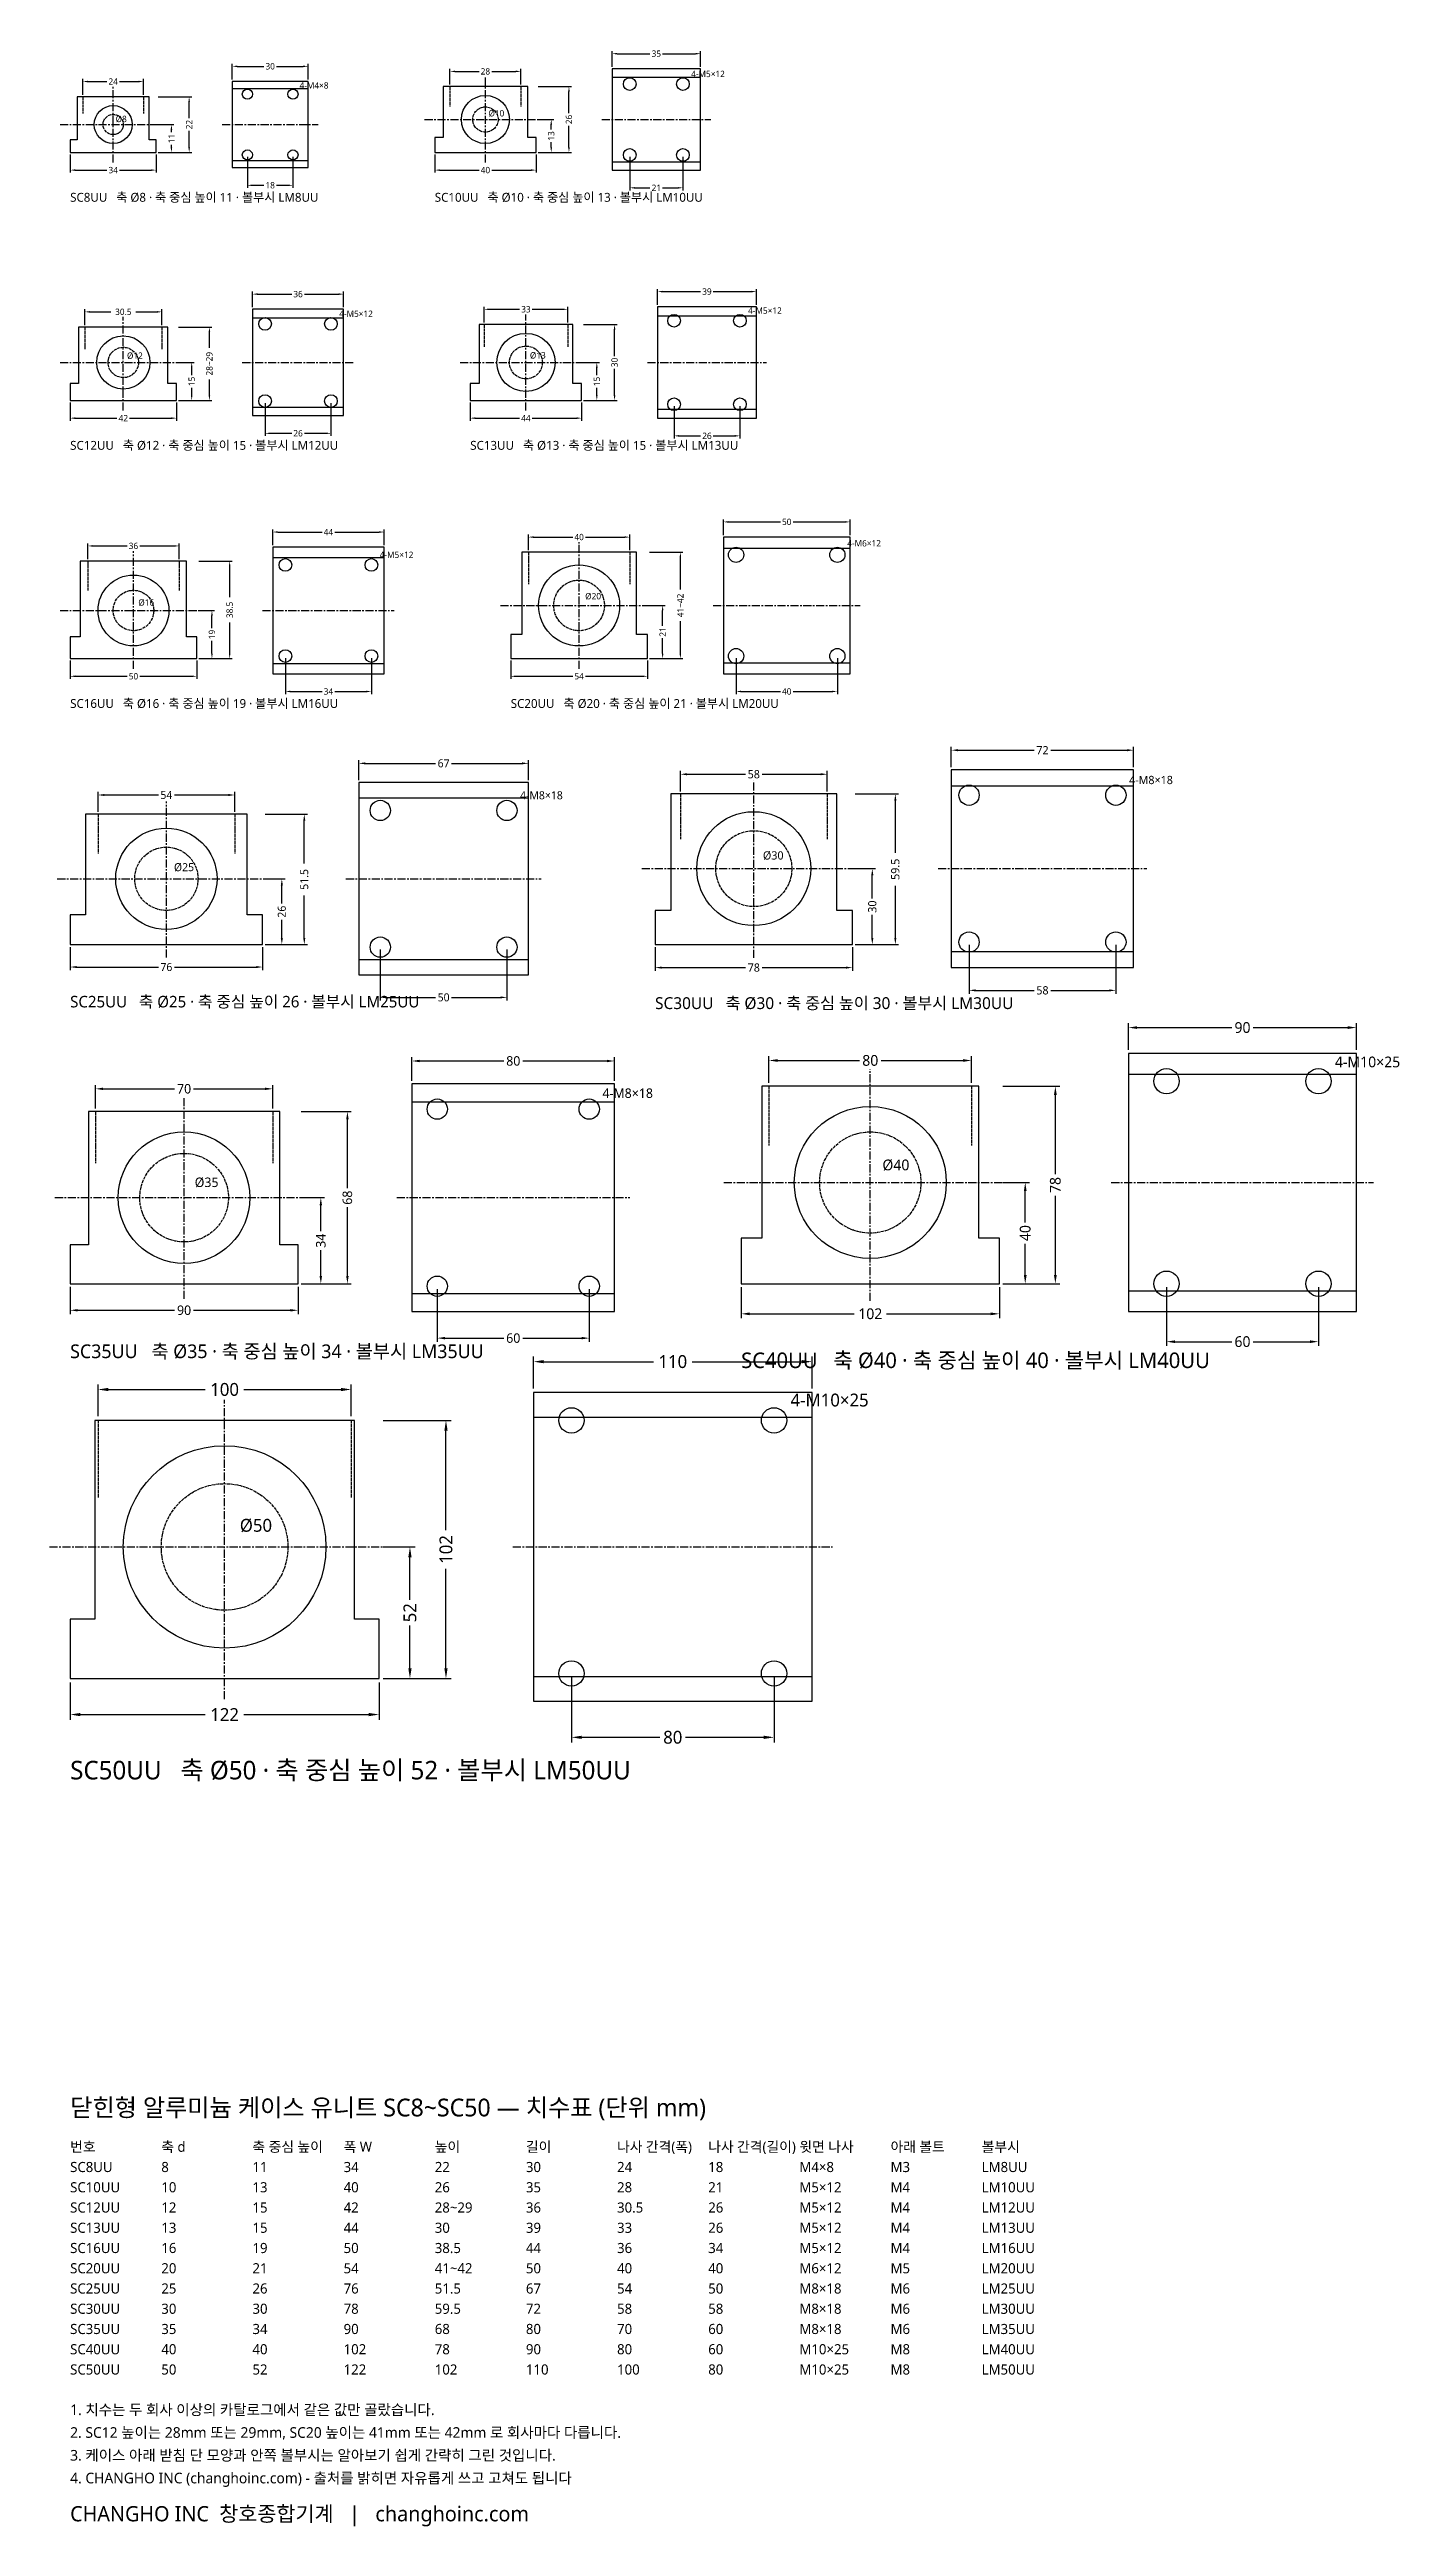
# Model space of a CAD drawing. Header units: millimetres. Extents: x -8 to 525, y -938 to 41.
import ezdxf

# ---------------------------------------------------------------- set-up
doc = ezdxf.new("R2010")
doc.units = ezdxf.units.MM
doc.linetypes.add('CENTER', pattern=[5.08, 3.175, -0.635, 0.635, -0.635])
doc.linetypes.add('DASHED', pattern=[1.524, 1.27, -0.254])
for name, color, linetype in [('문자', 7, 'CONTINUOUS'), ('숨은선', 3, 'DASHED'), ('외형선', 7, 'CONTINUOUS'), ('중심선', 1, 'CENTER'), ('치수', 4, 'CONTINUOUS')]:
    doc.layers.add(name, color=color, linetype=linetype)
doc.styles.add('CH_KOR', font='malgun.ttf')
doc.dimstyles.new('CH_DIM', dxfattribs={"dimtxt": 2.5, "dimasz": 2, "dimexe": 1, "dimexo": 0.8, "dimgap": 0.8, "dimtad": 1, "dimdec": 1, "dimdsep": 46, "dimtxsty": 'CH_KOR', "dimcen": 2.5, "dimclrd": 4, "dimclre": 4, "dimclrt": 4, "dimazin": 3, "dimtfac": 1, "dimtmove": 0, "dimatfit": 3})

msp = doc.modelspace()

# ---------------------------------------------------------------- texts
at = {"layer": '문자', "style": 'CH_KOR'}
for s, height, p in [('닫힌형 알루미늄 케이스 유니트 SC8~SC50 — 치수표 (단위 mm)', 7, (0, -776)), ('번호', 4, (0, -790)), ('축 d', 4, (36, -790)), ('축 중심 높이', 4, (72, -790)), ('폭 W', 4, (108, -790)), ('높이', 4, (144, -790)), ('길이', 4, (180, -790)), ('나사 간격(폭)', 4, (216, -790)), ('나사 간격(길이)', 4, (252, -790)), ('윗면 나사', 4, (288, -790)), ('아래 볼트', 4, (324, -790)), ('볼부시', 4, (360, -790)), ('SC8UU', 4, (0, -798)), ('SC10UU', 4, (0, -806)), ('8', 4, (36, -798)), ('10', 4, (36, -806)), ('11', 4, (72, -798)), ('13', 4, (72, -806)), ('40', 4, (108, -806)), ('34', 4, (108, -798)), ('22', 4, (144, -798)), ('26', 4, (144, -806)), ('30', 4, (180, -798)), ('35', 4, (180, -806)), ('24', 4, (216, -798)), ('28', 4, (216, -806)), ('21', 4, (252, -806)), ('18', 4, (252, -798)), ('M4×8', 4, (288, -798)), ('M5×12', 4, (288, -806)), ('M3', 4, (324, -798)), ('M4', 4, (324, -806)), ('LM8UU', 4, (360, -798)), ('LM10UU', 4, (360, -806)), ('SC12UU', 4, (0, -814)), ('12', 4, (36, -814)), ('15', 4, (72, -814)), ('42', 4, (108, -814)), ('28~29', 4, (144, -814)), ('36', 4, (180, -814)), ('30.5', 4, (216, -814)), ('26', 4, (252, -814)), ('M5×12', 4, (288, -814)), ('M4', 4, (324, -814)), ('LM12UU', 4, (360, -814)), ('SC13UU', 4, (0, -822)), ('13', 4, (36, -822)), ('15', 4, (72, -822)), ('44', 4, (108, -822)), ('30', 4, (144, -822)), ('39', 4, (180, -822)), ('33', 4, (216, -822)), ('26', 4, (252, -822)), ('M5×12', 4, (288, -822)), ('M4', 4, (324, -822)), ('LM13UU', 4, (360, -822)), ('SC16UU', 4, (0, -830)), ('16', 4, (36, -830)), ('19', 4, (72, -830)), ('50', 4, (108, -830)), ('38.5', 4, (144, -830)), ('44', 4, (180, -830)), ('36', 4, (216, -830)), ('34', 4, (252, -830)), ('M5×12', 4, (288, -830)), ('M4', 4, (324, -830)), ('LM16UU', 4, (360, -830)), ('SC20UU', 4, (0, -838)), ('20', 4, (36, -838)), ('21', 4, (72, -838)), ('54', 4, (108, -838)), ('41~42', 4, (144, -838)), ('50', 4, (180, -838)), ('40', 4, (216, -838)), ('40', 4, (252, -838)), ('M6×12', 4, (288, -838)), ('M5', 4, (324, -838)), ('LM20UU', 4, (360, -838)), ('SC25UU', 4, (0, -846)), ('SC30UU', 4, (0, -854)), ('30', 4, (36, -854)), ('25', 4, (36, -846)), ('30', 4, (72, -854)), ('26', 4, (72, -846)), ('76', 4, (108, -846)), ('78', 4, (108, -854)), ('51.5', 4, (144, -846)), ('59.5', 4, (144, -854)), ('72', 4, (180, -854)), ('67', 4, (180, -846)), ('54', 4, (216, -846)), ('58', 4, (216, -854)), ('50', 4, (252, -846)), ('58', 4, (252, -854)), ('M8×18', 4, (288, -846)), ('M8×18', 4, (288, -854)), ('M6', 4, (324, -846)), ('M6', 4, (324, -854)), ('LM25UU', 4, (360, -846)), ('LM30UU', 4, (360, -854)), ('SC35UU', 4, (0, -862)), ('35', 4, (36, -862)), ('34', 4, (72, -862)), ('90', 4, (108, -862)), ('68', 4, (144, -862)), ('80', 4, (180, -862)), ('70', 4, (216, -862)), ('60', 4, (252, -862)), ('M8×18', 4, (288, -862)), ('M6', 4, (324, -862)), ('LM35UU', 4, (360, -862)), ('SC40UU', 4, (0, -870)), ('40', 4, (36, -870)), ('40', 4, (72, -870)), ('102', 4, (108, -870)), ('78', 4, (144, -870)), ('90', 4, (180, -870)), ('80', 4, (216, -870)), ('60', 4, (252, -870)), ('M10×25', 4, (288, -870)), ('M8', 4, (324, -870)), ('LM40UU', 4, (360, -870)), ('SC50UU', 4, (0, -878)), ('50', 4, (36, -878)), ('52', 4, (72, -878)), ('122', 4, (108, -878)), ('102', 4, (144, -878)), ('110', 4, (180, -878)), ('100', 4, (216, -878)), ('80', 4, (252, -878)), ('M10×25', 4, (288, -878)), ('M8', 4, (324, -878)), ('LM50UU', 4, (360, -878)), ('1. 치수는 두 회사 이상의 카탈로그에서 같은 값만 골랐습니다.', 4.2, (0, -894)), ('2. SC12 높이는 28mm 또는 29mm, SC20 높이는 41mm 또는 42mm 로 회사마다 다릅니다.', 4.2, (0, -903)), ('3. 케이스 아래 받침 단 모양과 안쪽 볼부시는 알아보기 쉽게 간략히 그린 것입니다.', 4.2, (0, -912)), ('4. CHANGHO INC (changhoinc.com) - 출처를 밝히면 자유롭게 쓰고 고쳐도 됩니다', 4.2, (0, -921)), ('CHANGHO INC  창호종합기계   |   changhoinc.com', 6, (0, -936))]:
    msp.add_text(s, height=height, dxfattribs=at).set_placement(p)

# ---------------------------------------------------------------- blocks, each defined once
blk = doc.blocks.new('_CLOSEDFILLED')
at = {"color": 0, "linetype": 'BYBLOCK'}
blk.add_solid([(-1, 0.16), (0, 0), (-1, -0.16)], dxfattribs=at)
blk = doc.blocks.new('*D1')
at = {"color": 4}
for p, q in [((-17, -0.8), (-17, -8)), ((-15, -7), (-2.5, -7)), ((2.5, -7), (15, -7)), ((17, -0.8), (17, -8))]:
    blk.add_line(p, q, dxfattribs=at)
at = {"layer": 'Defpoints'}
for p in [(-17, 0), (17, 0), (-17, -7)]:
    blk.add_point(p, dxfattribs=at)
at = {"layer": '치수', "color": 4, "xscale": 2, "yscale": 2, "rotation": 180}
blk.add_blockref('_CLOSEDFILLED', (-17, -7), dxfattribs=at)
at = {"layer": '치수', "color": 4, "xscale": 2, "yscale": 2}
blk.add_blockref('_CLOSEDFILLED', (17, -7), dxfattribs=at)
at = {"layer": '치수', "color": 4, "insert": (0, -7), "char_height": 2.5, "attachment_point": 5, "style": 'CH_KOR'}
blk.add_mtext('34', dxfattribs=at)
blk = doc.blocks.new('*D2')
at = {"color": 4}
for p, q in [((-12, 22.8), (-12, 29)), ((-10, 28), (-2.5, 28)), ((2.5, 28), (10, 28)), ((12, 22.8), (12, 29))]:
    blk.add_line(p, q, dxfattribs=at)
at = {"layer": 'Defpoints'}
for p in [(-12, 28), (-12, 22), (12, 22)]:
    blk.add_point(p, dxfattribs=at)
at = {"layer": '치수', "color": 4, "xscale": 2, "yscale": 2, "rotation": 180}
blk.add_blockref('_CLOSEDFILLED', (-12, 28), dxfattribs=at)
at = {"layer": '치수', "color": 4, "xscale": 2, "yscale": 2}
blk.add_blockref('_CLOSEDFILLED', (12, 28), dxfattribs=at)
at = {"layer": '치수', "color": 4, "insert": (0, 28), "char_height": 2.5, "attachment_point": 5, "style": 'CH_KOR'}
blk.add_mtext('24', dxfattribs=at)
blk = doc.blocks.new('*D3')
at = {"color": 4}
for p, q in [((17.8, 22), (31, 22)), ((30, 13.5), (30, 20)), ((17.8, 0), (31, 0)), ((30, 2), (30, 8.5))]:
    blk.add_line(p, q, dxfattribs=at)
at = {"layer": 'Defpoints'}
for p in [(17, 22), (17, 0), (30, 0)]:
    blk.add_point(p, dxfattribs=at)
at = {"layer": '치수', "color": 4, "xscale": 2, "yscale": 2}
for p, rotation in [((30, 22), 90), ((30, 0), 270)]:
    blk.add_blockref('_CLOSEDFILLED', p, dxfattribs=dict(at, rotation=rotation))
at = {"layer": '치수', "color": 4, "insert": (30, 11), "char_height": 2.5, "attachment_point": 5, "rotation": 90, "style": 'CH_KOR'}
blk.add_mtext('22', dxfattribs=at)
blk = doc.blocks.new('*D4')
at = {"color": 4}
for p, q in [((17.8, 11), (24, 11)), ((17.8, 0), (24, 0)), ((23, 8), (23, 9)), ((23, 2), (23, 3))]:
    blk.add_line(p, q, dxfattribs=at)
at = {"layer": 'Defpoints'}
for p in [(17, 11), (17, 0), (23, 0)]:
    blk.add_point(p, dxfattribs=at)
at = {"layer": '치수', "color": 4, "xscale": 2, "yscale": 2}
for p, rotation in [((23, 11), 90), ((23, 0), 270)]:
    blk.add_blockref('_CLOSEDFILLED', p, dxfattribs=dict(at, rotation=rotation))
at = {"layer": '치수', "color": 4, "insert": (23, 5.5), "char_height": 2.5, "attachment_point": 5, "rotation": 90, "style": 'CH_KOR'}
blk.add_mtext('11', dxfattribs=at)
blk = doc.blocks.new('*D5')
at = {"color": 4}
for p, q in [((47, 28.8), (47, 35)), ((49, 34), (59.5, 34)), ((64.5, 34), (75, 34)), ((77, 28.8), (77, 35))]:
    blk.add_line(p, q, dxfattribs=at)
at = {"layer": 'Defpoints'}
for p in [(47, 34), (47, 28), (77, 28)]:
    blk.add_point(p, dxfattribs=at)
at = {"layer": '치수', "color": 4, "xscale": 2, "yscale": 2, "rotation": 180}
blk.add_blockref('_CLOSEDFILLED', (47, 34), dxfattribs=at)
at = {"layer": '치수', "color": 4, "xscale": 2, "yscale": 2}
blk.add_blockref('_CLOSEDFILLED', (77, 34), dxfattribs=at)
at = {"layer": '치수', "color": 4, "insert": (62, 34), "char_height": 2.5, "attachment_point": 5, "style": 'CH_KOR'}
blk.add_mtext('30', dxfattribs=at)
blk = doc.blocks.new('*D6')
at = {"color": 4}
for p, q in [((53, -1.8), (53, -14)), ((71, -1.8), (71, -14)), ((55, -13), (59.5, -13)), ((64.5, -13), (69, -13))]:
    blk.add_line(p, q, dxfattribs=at)
at = {"layer": 'Defpoints'}
for p in [(53, -1), (71, -1), (53, -13)]:
    blk.add_point(p, dxfattribs=at)
at = {"layer": '치수', "color": 4, "xscale": 2, "yscale": 2, "rotation": 180}
blk.add_blockref('_CLOSEDFILLED', (53, -13), dxfattribs=at)
at = {"layer": '치수', "color": 4, "xscale": 2, "yscale": 2}
blk.add_blockref('_CLOSEDFILLED', (71, -13), dxfattribs=at)
at = {"layer": '치수', "color": 4, "insert": (62, -13), "char_height": 2.5, "attachment_point": 5, "style": 'CH_KOR'}
blk.add_mtext('18', dxfattribs=at)
blk = doc.blocks.new('*D7')
at = {"color": 4}
for p, q in [((-20, -0.8), (-20, -8)), ((-18, -7), (-2.5, -7)), ((2.5, -7), (18, -7)), ((20, -0.8), (20, -8))]:
    blk.add_line(p, q, dxfattribs=at)
at = {"layer": 'Defpoints'}
for p in [(-20, 0), (20, 0), (-20, -7)]:
    blk.add_point(p, dxfattribs=at)
at = {"layer": '치수', "color": 4, "xscale": 2, "yscale": 2, "rotation": 180}
blk.add_blockref('_CLOSEDFILLED', (-20, -7), dxfattribs=at)
at = {"layer": '치수', "color": 4, "xscale": 2, "yscale": 2}
blk.add_blockref('_CLOSEDFILLED', (20, -7), dxfattribs=at)
at = {"layer": '치수', "color": 4, "insert": (0, -7), "char_height": 2.5, "attachment_point": 5, "style": 'CH_KOR'}
blk.add_mtext('40', dxfattribs=at)
blk = doc.blocks.new('*D8')
at = {"color": 4}
for p, q in [((-14, 26.8), (-14, 33)), ((-12, 32), (-2.5, 32)), ((2.5, 32), (12, 32)), ((14, 26.8), (14, 33))]:
    blk.add_line(p, q, dxfattribs=at)
at = {"layer": 'Defpoints'}
for p in [(-14, 32), (-14, 26), (14, 26)]:
    blk.add_point(p, dxfattribs=at)
at = {"layer": '치수', "color": 4, "xscale": 2, "yscale": 2, "rotation": 180}
blk.add_blockref('_CLOSEDFILLED', (-14, 32), dxfattribs=at)
at = {"layer": '치수', "color": 4, "xscale": 2, "yscale": 2}
blk.add_blockref('_CLOSEDFILLED', (14, 32), dxfattribs=at)
at = {"layer": '치수', "color": 4, "insert": (0, 32), "char_height": 2.5, "attachment_point": 5, "style": 'CH_KOR'}
blk.add_mtext('28', dxfattribs=at)
blk = doc.blocks.new('*D9')
at = {"color": 4}
for p, q in [((20.8, 26), (34, 26)), ((33, 15.5), (33, 24)), ((33, 2), (33, 10.5)), ((20.8, 0), (34, 0))]:
    blk.add_line(p, q, dxfattribs=at)
at = {"layer": 'Defpoints'}
for p in [(20, 26), (20, 0), (33, 0)]:
    blk.add_point(p, dxfattribs=at)
at = {"layer": '치수', "color": 4, "xscale": 2, "yscale": 2}
for p, rotation in [((33, 26), 90), ((33, 0), 270)]:
    blk.add_blockref('_CLOSEDFILLED', p, dxfattribs=dict(at, rotation=rotation))
at = {"layer": '치수', "color": 4, "insert": (33, 13), "char_height": 2.5, "attachment_point": 5, "rotation": 90, "style": 'CH_KOR'}
blk.add_mtext('26', dxfattribs=at)
blk = doc.blocks.new('*D10')
at = {"color": 4}
for p, q in [((20.8, 13), (27, 13)), ((26, 9), (26, 11)), ((20.8, 0), (27, 0)), ((26, 2), (26, 4))]:
    blk.add_line(p, q, dxfattribs=at)
at = {"layer": 'Defpoints'}
for p in [(20, 13), (20, 0), (26, 0)]:
    blk.add_point(p, dxfattribs=at)
at = {"layer": '치수', "color": 4, "xscale": 2, "yscale": 2}
for p, rotation in [((26, 13), 90), ((26, 0), 270)]:
    blk.add_blockref('_CLOSEDFILLED', p, dxfattribs=dict(at, rotation=rotation))
at = {"layer": '치수', "color": 4, "insert": (26, 6.5), "char_height": 2.5, "attachment_point": 5, "rotation": 90, "style": 'CH_KOR'}
blk.add_mtext('13', dxfattribs=at)
blk = doc.blocks.new('*D11')
at = {"color": 4}
for p, q in [((50, 33.8), (50, 40)), ((85, 33.8), (85, 40)), ((52, 39), (65, 39)), ((70, 39), (83, 39))]:
    blk.add_line(p, q, dxfattribs=at)
at = {"layer": 'Defpoints'}
for p in [(50, 39), (50, 33), (85, 33)]:
    blk.add_point(p, dxfattribs=at)
at = {"layer": '치수', "color": 4, "xscale": 2, "yscale": 2, "rotation": 180}
blk.add_blockref('_CLOSEDFILLED', (50, 39), dxfattribs=at)
at = {"layer": '치수', "color": 4, "xscale": 2, "yscale": 2}
blk.add_blockref('_CLOSEDFILLED', (85, 39), dxfattribs=at)
at = {"layer": '치수', "color": 4, "insert": (67.5, 39), "char_height": 2.5, "attachment_point": 5, "style": 'CH_KOR'}
blk.add_mtext('35', dxfattribs=at)
blk = doc.blocks.new('*D12')
at = {"color": 4}
for p, q in [((57, -1.8), (57, -15)), ((78, -1.8), (78, -15)), ((59, -14), (65, -14)), ((70, -14), (76, -14))]:
    blk.add_line(p, q, dxfattribs=at)
at = {"layer": 'Defpoints'}
for p in [(57, -1), (78, -1), (57, -14)]:
    blk.add_point(p, dxfattribs=at)
at = {"layer": '치수', "color": 4, "xscale": 2, "yscale": 2, "rotation": 180}
blk.add_blockref('_CLOSEDFILLED', (57, -14), dxfattribs=at)
at = {"layer": '치수', "color": 4, "xscale": 2, "yscale": 2}
blk.add_blockref('_CLOSEDFILLED', (78, -14), dxfattribs=at)
at = {"layer": '치수', "color": 4, "insert": (67.5, -14), "char_height": 2.5, "attachment_point": 5, "style": 'CH_KOR'}
blk.add_mtext('21', dxfattribs=at)
blk = doc.blocks.new('*D13')
at = {"color": 4}
for p, q in [((-21, -0.8), (-21, -8)), ((-19, -7), (-2.5, -7)), ((2.5, -7), (19, -7)), ((21, -0.8), (21, -8))]:
    blk.add_line(p, q, dxfattribs=at)
at = {"layer": 'Defpoints'}
for p in [(-21, 0), (21, 0), (-21, -7)]:
    blk.add_point(p, dxfattribs=at)
at = {"layer": '치수', "color": 4, "xscale": 2, "yscale": 2, "rotation": 180}
blk.add_blockref('_CLOSEDFILLED', (-21, -7), dxfattribs=at)
at = {"layer": '치수', "color": 4, "xscale": 2, "yscale": 2}
blk.add_blockref('_CLOSEDFILLED', (21, -7), dxfattribs=at)
at = {"layer": '치수', "color": 4, "insert": (0, -7), "char_height": 2.5, "attachment_point": 5, "style": 'CH_KOR'}
blk.add_mtext('42', dxfattribs=at)
blk = doc.blocks.new('*D14')
at = {"color": 4}
for p, q in [((-15.25, 29.8), (-15.25, 36)), ((-13.25, 35), (-5, 35)), ((5, 35), (13.25, 35)), ((15.25, 29.8), (15.25, 36))]:
    blk.add_line(p, q, dxfattribs=at)
at = {"layer": 'Defpoints'}
for p in [(-15.25, 35), (-15.25, 29), (15.25, 29)]:
    blk.add_point(p, dxfattribs=at)
at = {"layer": '치수', "color": 4, "xscale": 2, "yscale": 2, "rotation": 180}
blk.add_blockref('_CLOSEDFILLED', (-15.25, 35), dxfattribs=at)
at = {"layer": '치수', "color": 4, "xscale": 2, "yscale": 2}
blk.add_blockref('_CLOSEDFILLED', (15.25, 35), dxfattribs=at)
at = {"layer": '치수', "color": 4, "insert": (0, 35), "char_height": 2.5, "attachment_point": 5, "style": 'CH_KOR'}
blk.add_mtext('30.5', dxfattribs=at)
blk = doc.blocks.new('*D15')
at = {"color": 4}
for p, q in [((21.8, 29), (35, 29)), ((34, 20.75), (34, 27)), ((21.8, 0), (35, 0)), ((34, 2), (34, 8.25))]:
    blk.add_line(p, q, dxfattribs=at)
at = {"layer": 'Defpoints'}
for p in [(21, 29), (21, 0), (34, 0)]:
    blk.add_point(p, dxfattribs=at)
at = {"layer": '치수', "color": 4, "xscale": 2, "yscale": 2}
for p, rotation in [((34, 29), 90), ((34, 0), 270)]:
    blk.add_blockref('_CLOSEDFILLED', p, dxfattribs=dict(at, rotation=rotation))
at = {"layer": '치수', "color": 4, "insert": (34, 14.5), "char_height": 2.5, "attachment_point": 5, "rotation": 90, "style": 'CH_KOR'}
blk.add_mtext('28~29', dxfattribs=at)
blk = doc.blocks.new('*D16')
at = {"color": 4}
for p, q in [((21.8, 15), (28, 15)), ((27, 10), (27, 13)), ((21.8, 0), (28, 0)), ((27, 2), (27, 5))]:
    blk.add_line(p, q, dxfattribs=at)
at = {"layer": 'Defpoints'}
for p in [(21, 15), (21, 0), (27, 0)]:
    blk.add_point(p, dxfattribs=at)
at = {"layer": '치수', "color": 4, "xscale": 2, "yscale": 2}
for p, rotation in [((27, 15), 90), ((27, 0), 270)]:
    blk.add_blockref('_CLOSEDFILLED', p, dxfattribs=dict(at, rotation=rotation))
at = {"layer": '치수', "color": 4, "insert": (27, 7.5), "char_height": 2.5, "attachment_point": 5, "rotation": 90, "style": 'CH_KOR'}
blk.add_mtext('15', dxfattribs=at)
blk = doc.blocks.new('*D17')
at = {"color": 4}
for p, q in [((51, 36.8), (51, 43)), ((53, 42), (66.5, 42)), ((71.5, 42), (85, 42)), ((87, 36.8), (87, 43))]:
    blk.add_line(p, q, dxfattribs=at)
at = {"layer": 'Defpoints'}
for p in [(51, 42), (51, 36), (87, 36)]:
    blk.add_point(p, dxfattribs=at)
at = {"layer": '치수', "color": 4, "xscale": 2, "yscale": 2, "rotation": 180}
blk.add_blockref('_CLOSEDFILLED', (51, 42), dxfattribs=at)
at = {"layer": '치수', "color": 4, "xscale": 2, "yscale": 2}
blk.add_blockref('_CLOSEDFILLED', (87, 42), dxfattribs=at)
at = {"layer": '치수', "color": 4, "insert": (69, 42), "char_height": 2.5, "attachment_point": 5, "style": 'CH_KOR'}
blk.add_mtext('36', dxfattribs=at)
blk = doc.blocks.new('*D18')
at = {"color": 4}
for p, q in [((56, -1.05), (56, -14)), ((82, -1.05), (82, -14)), ((58, -13), (66.5, -13)), ((71.5, -13), (80, -13))]:
    blk.add_line(p, q, dxfattribs=at)
at = {"layer": 'Defpoints'}
for p in [(56, -0.25), (82, -0.25), (56, -13)]:
    blk.add_point(p, dxfattribs=at)
at = {"layer": '치수', "color": 4, "xscale": 2, "yscale": 2, "rotation": 180}
blk.add_blockref('_CLOSEDFILLED', (56, -13), dxfattribs=at)
at = {"layer": '치수', "color": 4, "xscale": 2, "yscale": 2}
blk.add_blockref('_CLOSEDFILLED', (82, -13), dxfattribs=at)
at = {"layer": '치수', "color": 4, "insert": (69, -13), "char_height": 2.5, "attachment_point": 5, "style": 'CH_KOR'}
blk.add_mtext('26', dxfattribs=at)
blk = doc.blocks.new('*D19')
at = {"color": 4}
for p, q in [((-22, -0.8), (-22, -8)), ((-20, -7), (-2.5, -7)), ((2.5, -7), (20, -7)), ((22, -0.8), (22, -8))]:
    blk.add_line(p, q, dxfattribs=at)
at = {"layer": 'Defpoints'}
for p in [(-22, 0), (22, 0), (-22, -7)]:
    blk.add_point(p, dxfattribs=at)
at = {"layer": '치수', "color": 4, "xscale": 2, "yscale": 2, "rotation": 180}
blk.add_blockref('_CLOSEDFILLED', (-22, -7), dxfattribs=at)
at = {"layer": '치수', "color": 4, "xscale": 2, "yscale": 2}
blk.add_blockref('_CLOSEDFILLED', (22, -7), dxfattribs=at)
at = {"layer": '치수', "color": 4, "insert": (0, -7), "char_height": 2.5, "attachment_point": 5, "style": 'CH_KOR'}
blk.add_mtext('44', dxfattribs=at)
blk = doc.blocks.new('*D20')
at = {"color": 4}
for p, q in [((-16.5, 30.8), (-16.5, 37)), ((-14.5, 36), (-2.5, 36)), ((2.5, 36), (14.5, 36)), ((16.5, 30.8), (16.5, 37))]:
    blk.add_line(p, q, dxfattribs=at)
at = {"layer": 'Defpoints'}
for p in [(-16.5, 36), (-16.5, 30), (16.5, 30)]:
    blk.add_point(p, dxfattribs=at)
at = {"layer": '치수', "color": 4, "xscale": 2, "yscale": 2, "rotation": 180}
blk.add_blockref('_CLOSEDFILLED', (-16.5, 36), dxfattribs=at)
at = {"layer": '치수', "color": 4, "xscale": 2, "yscale": 2}
blk.add_blockref('_CLOSEDFILLED', (16.5, 36), dxfattribs=at)
at = {"layer": '치수', "color": 4, "insert": (0, 36), "char_height": 2.5, "attachment_point": 5, "style": 'CH_KOR'}
blk.add_mtext('33', dxfattribs=at)
blk = doc.blocks.new('*D21')
at = {"color": 4}
for p, q in [((22.8, 30), (36, 30)), ((35, 17.5), (35, 28)), ((35, 2), (35, 12.5)), ((22.8, 0), (36, 0))]:
    blk.add_line(p, q, dxfattribs=at)
at = {"layer": 'Defpoints'}
for p in [(22, 30), (22, 0), (35, 0)]:
    blk.add_point(p, dxfattribs=at)
at = {"layer": '치수', "color": 4, "xscale": 2, "yscale": 2}
for p, rotation in [((35, 30), 90), ((35, 0), 270)]:
    blk.add_blockref('_CLOSEDFILLED', p, dxfattribs=dict(at, rotation=rotation))
at = {"layer": '치수', "color": 4, "insert": (35, 15), "char_height": 2.5, "attachment_point": 5, "rotation": 90, "style": 'CH_KOR'}
blk.add_mtext('30', dxfattribs=at)
blk = doc.blocks.new('*D22')
at = {"color": 4}
for p, q in [((22.8, 15), (29, 15)), ((28, 10), (28, 13)), ((22.8, 0), (29, 0)), ((28, 2), (28, 5))]:
    blk.add_line(p, q, dxfattribs=at)
at = {"layer": 'Defpoints'}
for p in [(22, 15), (22, 0), (28, 0)]:
    blk.add_point(p, dxfattribs=at)
at = {"layer": '치수', "color": 4, "xscale": 2, "yscale": 2}
for p, rotation in [((28, 15), 90), ((28, 0), 270)]:
    blk.add_blockref('_CLOSEDFILLED', p, dxfattribs=dict(at, rotation=rotation))
at = {"layer": '치수', "color": 4, "insert": (28, 7.5), "char_height": 2.5, "attachment_point": 5, "rotation": 90, "style": 'CH_KOR'}
blk.add_mtext('15', dxfattribs=at)
blk = doc.blocks.new('*D23')
at = {"color": 4}
for p, q in [((52, 37.8), (52, 44)), ((54, 43), (69, 43)), ((74, 43), (89, 43)), ((91, 37.8), (91, 44))]:
    blk.add_line(p, q, dxfattribs=at)
at = {"layer": 'Defpoints'}
for p in [(52, 43), (52, 37), (91, 37)]:
    blk.add_point(p, dxfattribs=at)
at = {"layer": '치수', "color": 4, "xscale": 2, "yscale": 2, "rotation": 180}
blk.add_blockref('_CLOSEDFILLED', (52, 43), dxfattribs=at)
at = {"layer": '치수', "color": 4, "xscale": 2, "yscale": 2}
blk.add_blockref('_CLOSEDFILLED', (91, 43), dxfattribs=at)
at = {"layer": '치수', "color": 4, "insert": (71.5, 43), "char_height": 2.5, "attachment_point": 5, "style": 'CH_KOR'}
blk.add_mtext('39', dxfattribs=at)
blk = doc.blocks.new('*D24')
at = {"color": 4}
for p, q in [((58.5, -2.3), (58.5, -15)), ((84.5, -2.3), (84.5, -15)), ((60.5, -14), (69, -14)), ((74, -14), (82.5, -14))]:
    blk.add_line(p, q, dxfattribs=at)
at = {"layer": 'Defpoints'}
for p in [(58.5, -1.5), (84.5, -1.5), (58.5, -14)]:
    blk.add_point(p, dxfattribs=at)
at = {"layer": '치수', "color": 4, "xscale": 2, "yscale": 2, "rotation": 180}
blk.add_blockref('_CLOSEDFILLED', (58.5, -14), dxfattribs=at)
at = {"layer": '치수', "color": 4, "xscale": 2, "yscale": 2}
blk.add_blockref('_CLOSEDFILLED', (84.5, -14), dxfattribs=at)
at = {"layer": '치수', "color": 4, "insert": (71.5, -14), "char_height": 2.5, "attachment_point": 5, "style": 'CH_KOR'}
blk.add_mtext('26', dxfattribs=at)
blk = doc.blocks.new('*D25')
at = {"color": 4}
for p, q in [((-25, -0.8), (-25, -8)), ((-23, -7), (-2.5, -7)), ((2.5, -7), (23, -7)), ((25, -0.8), (25, -8))]:
    blk.add_line(p, q, dxfattribs=at)
at = {"layer": 'Defpoints'}
for p in [(-25, 0), (25, 0), (-25, -7)]:
    blk.add_point(p, dxfattribs=at)
at = {"layer": '치수', "color": 4, "xscale": 2, "yscale": 2, "rotation": 180}
blk.add_blockref('_CLOSEDFILLED', (-25, -7), dxfattribs=at)
at = {"layer": '치수', "color": 4, "xscale": 2, "yscale": 2}
blk.add_blockref('_CLOSEDFILLED', (25, -7), dxfattribs=at)
at = {"layer": '치수', "color": 4, "insert": (0, -7), "char_height": 2.5, "attachment_point": 5, "style": 'CH_KOR'}
blk.add_mtext('50', dxfattribs=at)
blk = doc.blocks.new('*D26')
at = {"color": 4}
for p, q in [((-18, 39.3), (-18, 45.5)), ((-16, 44.5), (-2.5, 44.5)), ((2.5, 44.5), (16, 44.5)), ((18, 39.3), (18, 45.5))]:
    blk.add_line(p, q, dxfattribs=at)
at = {"layer": 'Defpoints'}
for p in [(-18, 44.5), (-18, 38.5), (18, 38.5)]:
    blk.add_point(p, dxfattribs=at)
at = {"layer": '치수', "color": 4, "xscale": 2, "yscale": 2, "rotation": 180}
blk.add_blockref('_CLOSEDFILLED', (-18, 44.5), dxfattribs=at)
at = {"layer": '치수', "color": 4, "xscale": 2, "yscale": 2}
blk.add_blockref('_CLOSEDFILLED', (18, 44.5), dxfattribs=at)
at = {"layer": '치수', "color": 4, "insert": (0, 44.5), "char_height": 2.5, "attachment_point": 5, "style": 'CH_KOR'}
blk.add_mtext('36', dxfattribs=at)
blk = doc.blocks.new('*D27')
at = {"color": 4}
for p, q in [((25.8, 38.5), (39, 38.5)), ((38, 24.25), (38, 36.5)), ((38, 2), (38, 14.25)), ((25.8, 0), (39, 0))]:
    blk.add_line(p, q, dxfattribs=at)
at = {"layer": 'Defpoints'}
for p in [(25, 38.5), (25, 0), (38, 0)]:
    blk.add_point(p, dxfattribs=at)
at = {"layer": '치수', "color": 4, "xscale": 2, "yscale": 2}
for p, rotation in [((38, 38.5), 90), ((38, 0), 270)]:
    blk.add_blockref('_CLOSEDFILLED', p, dxfattribs=dict(at, rotation=rotation))
at = {"layer": '치수', "color": 4, "insert": (38, 19.25), "char_height": 2.5, "attachment_point": 5, "rotation": 90, "style": 'CH_KOR'}
blk.add_mtext('38.5', dxfattribs=at)
blk = doc.blocks.new('*D28')
at = {"color": 4}
for p, q in [((25.8, 19), (32, 19)), ((31, 12), (31, 17)), ((25.8, 0), (32, 0)), ((31, 2), (31, 7))]:
    blk.add_line(p, q, dxfattribs=at)
at = {"layer": 'Defpoints'}
for p in [(25, 19), (25, 0), (31, 0)]:
    blk.add_point(p, dxfattribs=at)
at = {"layer": '치수', "color": 4, "xscale": 2, "yscale": 2}
for p, rotation in [((31, 19), 90), ((31, 0), 270)]:
    blk.add_blockref('_CLOSEDFILLED', p, dxfattribs=dict(at, rotation=rotation))
at = {"layer": '치수', "color": 4, "insert": (31, 9.5), "char_height": 2.5, "attachment_point": 5, "rotation": 90, "style": 'CH_KOR'}
blk.add_mtext('19', dxfattribs=at)
blk = doc.blocks.new('*D29')
at = {"color": 4}
for p, q in [((55, 44.8), (55, 51)), ((57, 50), (74.5, 50)), ((79.5, 50), (97, 50)), ((99, 44.8), (99, 51))]:
    blk.add_line(p, q, dxfattribs=at)
at = {"layer": 'Defpoints'}
for p in [(55, 50), (55, 44), (99, 44)]:
    blk.add_point(p, dxfattribs=at)
at = {"layer": '치수', "color": 4, "xscale": 2, "yscale": 2, "rotation": 180}
blk.add_blockref('_CLOSEDFILLED', (55, 50), dxfattribs=at)
at = {"layer": '치수', "color": 4, "xscale": 2, "yscale": 2}
blk.add_blockref('_CLOSEDFILLED', (99, 50), dxfattribs=at)
at = {"layer": '치수', "color": 4, "insert": (77, 50), "char_height": 2.5, "attachment_point": 5, "style": 'CH_KOR'}
blk.add_mtext('44', dxfattribs=at)
blk = doc.blocks.new('*D30')
at = {"color": 4}
for p, q in [((60, 0.2), (60, -14)), ((94, 0.2), (94, -14)), ((62, -13), (74.5, -13)), ((79.5, -13), (92, -13))]:
    blk.add_line(p, q, dxfattribs=at)
at = {"layer": 'Defpoints'}
for p in [(60, 1), (94, 1), (60, -13)]:
    blk.add_point(p, dxfattribs=at)
at = {"layer": '치수', "color": 4, "xscale": 2, "yscale": 2, "rotation": 180}
blk.add_blockref('_CLOSEDFILLED', (60, -13), dxfattribs=at)
at = {"layer": '치수', "color": 4, "xscale": 2, "yscale": 2}
blk.add_blockref('_CLOSEDFILLED', (94, -13), dxfattribs=at)
at = {"layer": '치수', "color": 4, "insert": (77, -13), "char_height": 2.5, "attachment_point": 5, "style": 'CH_KOR'}
blk.add_mtext('34', dxfattribs=at)
blk = doc.blocks.new('*D31')
at = {"color": 4}
for p, q in [((-27, -0.8), (-27, -8)), ((-25, -7), (-2.5, -7)), ((2.5, -7), (25, -7)), ((27, -0.8), (27, -8))]:
    blk.add_line(p, q, dxfattribs=at)
at = {"layer": 'Defpoints'}
for p in [(-27, 0), (27, 0), (-27, -7)]:
    blk.add_point(p, dxfattribs=at)
at = {"layer": '치수', "color": 4, "xscale": 2, "yscale": 2, "rotation": 180}
blk.add_blockref('_CLOSEDFILLED', (-27, -7), dxfattribs=at)
at = {"layer": '치수', "color": 4, "xscale": 2, "yscale": 2}
blk.add_blockref('_CLOSEDFILLED', (27, -7), dxfattribs=at)
at = {"layer": '치수', "color": 4, "insert": (0, -7), "char_height": 2.5, "attachment_point": 5, "style": 'CH_KOR'}
blk.add_mtext('54', dxfattribs=at)
blk = doc.blocks.new('*D32')
at = {"color": 4}
for p, q in [((-20, 42.8), (-20, 49)), ((20, 42.8), (20, 49)), ((-18, 48), (-2.5, 48)), ((2.5, 48), (18, 48))]:
    blk.add_line(p, q, dxfattribs=at)
at = {"layer": 'Defpoints'}
for p in [(-20, 48), (-20, 42), (20, 42)]:
    blk.add_point(p, dxfattribs=at)
at = {"layer": '치수', "color": 4, "xscale": 2, "yscale": 2, "rotation": 180}
blk.add_blockref('_CLOSEDFILLED', (-20, 48), dxfattribs=at)
at = {"layer": '치수', "color": 4, "xscale": 2, "yscale": 2}
blk.add_blockref('_CLOSEDFILLED', (20, 48), dxfattribs=at)
at = {"layer": '치수', "color": 4, "insert": (0, 48), "char_height": 2.5, "attachment_point": 5, "style": 'CH_KOR'}
blk.add_mtext('40', dxfattribs=at)
blk = doc.blocks.new('*D33')
at = {"color": 4}
for p, q in [((27.8, 42), (41, 42)), ((40, 27.25), (40, 40)), ((40, 2), (40, 14.75)), ((27.8, 0), (41, 0))]:
    blk.add_line(p, q, dxfattribs=at)
at = {"layer": 'Defpoints'}
for p in [(27, 42), (27, 0), (40, 0)]:
    blk.add_point(p, dxfattribs=at)
at = {"layer": '치수', "color": 4, "xscale": 2, "yscale": 2}
for p, rotation in [((40, 42), 90), ((40, 0), 270)]:
    blk.add_blockref('_CLOSEDFILLED', p, dxfattribs=dict(at, rotation=rotation))
at = {"layer": '치수', "color": 4, "insert": (40, 21), "char_height": 2.5, "attachment_point": 5, "rotation": 90, "style": 'CH_KOR'}
blk.add_mtext('41~42', dxfattribs=at)
blk = doc.blocks.new('*D34')
at = {"color": 4}
for p, q in [((27.8, 21), (34, 21)), ((33, 13), (33, 19)), ((27.8, 0), (34, 0)), ((33, 2), (33, 8))]:
    blk.add_line(p, q, dxfattribs=at)
at = {"layer": 'Defpoints'}
for p in [(27, 21), (27, 0), (33, 0)]:
    blk.add_point(p, dxfattribs=at)
at = {"layer": '치수', "color": 4, "xscale": 2, "yscale": 2}
for p, rotation in [((33, 21), 90), ((33, 0), 270)]:
    blk.add_blockref('_CLOSEDFILLED', p, dxfattribs=dict(at, rotation=rotation))
at = {"layer": '치수', "color": 4, "insert": (33, 10.5), "char_height": 2.5, "attachment_point": 5, "rotation": 90, "style": 'CH_KOR'}
blk.add_mtext('21', dxfattribs=at)
blk = doc.blocks.new('*D35')
at = {"color": 4}
for p, q in [((57, 48.8), (57, 55)), ((59, 54), (79.5, 54)), ((84.5, 54), (105, 54)), ((107, 48.8), (107, 55))]:
    blk.add_line(p, q, dxfattribs=at)
at = {"layer": 'Defpoints'}
for p in [(57, 54), (57, 48), (107, 48)]:
    blk.add_point(p, dxfattribs=at)
at = {"layer": '치수', "color": 4, "xscale": 2, "yscale": 2, "rotation": 180}
blk.add_blockref('_CLOSEDFILLED', (57, 54), dxfattribs=at)
at = {"layer": '치수', "color": 4, "xscale": 2, "yscale": 2}
blk.add_blockref('_CLOSEDFILLED', (107, 54), dxfattribs=at)
at = {"layer": '치수', "color": 4, "insert": (82, 54), "char_height": 2.5, "attachment_point": 5, "style": 'CH_KOR'}
blk.add_mtext('50', dxfattribs=at)
blk = doc.blocks.new('*D36')
at = {"color": 4}
for p, q in [((62, 0.2), (62, -14)), ((102, 0.2), (102, -14)), ((64, -13), (79.5, -13)), ((84.5, -13), (100, -13))]:
    blk.add_line(p, q, dxfattribs=at)
at = {"layer": 'Defpoints'}
for p in [(62, 1), (102, 1), (62, -13)]:
    blk.add_point(p, dxfattribs=at)
at = {"layer": '치수', "color": 4, "xscale": 2, "yscale": 2, "rotation": 180}
blk.add_blockref('_CLOSEDFILLED', (62, -13), dxfattribs=at)
at = {"layer": '치수', "color": 4, "xscale": 2, "yscale": 2}
blk.add_blockref('_CLOSEDFILLED', (102, -13), dxfattribs=at)
at = {"layer": '치수', "color": 4, "insert": (82, -13), "char_height": 2.5, "attachment_point": 5, "style": 'CH_KOR'}
blk.add_mtext('40', dxfattribs=at)
blk = doc.blocks.new('*D37')
at = {"color": 4}
for p, q in [((-38, -1.01), (-38, -10.13)), ((-35.47, -8.87), (-3.17, -8.87)), ((3.17, -8.87), (35.47, -8.87)), ((38, -1.01), (38, -10.13))]:
    blk.add_line(p, q, dxfattribs=at)
at = {"layer": 'Defpoints'}
for p in [(-38, 0), (38, 0), (-38, -8.87)]:
    blk.add_point(p, dxfattribs=at)
at = {"layer": '치수', "color": 4, "xscale": 2.533333333333333, "yscale": 2.533333333333333, "rotation": 180}
blk.add_blockref('_CLOSEDFILLED', (-38, -8.87), dxfattribs=at)
at = {"layer": '치수', "color": 4, "xscale": 2.533333333333333, "yscale": 2.533333333333333}
blk.add_blockref('_CLOSEDFILLED', (38, -8.87), dxfattribs=at)
at = {"layer": '치수', "color": 4, "insert": (0, -8.87), "char_height": 3.167, "attachment_point": 5, "style": 'CH_KOR'}
blk.add_mtext('76', dxfattribs=at)
blk = doc.blocks.new('*D38')
at = {"color": 4}
for p, q in [((-27, 52.51), (-27, 60.37)), ((-24.47, 59.1), (-3.17, 59.1)), ((3.17, 59.1), (24.47, 59.1)), ((27, 52.51), (27, 60.37))]:
    blk.add_line(p, q, dxfattribs=at)
at = {"layer": 'Defpoints'}
for p in [(-27, 59.1), (-27, 51.5), (27, 51.5)]:
    blk.add_point(p, dxfattribs=at)
at = {"layer": '치수', "color": 4, "xscale": 2.533333333333333, "yscale": 2.533333333333333, "rotation": 180}
blk.add_blockref('_CLOSEDFILLED', (-27, 59.1), dxfattribs=at)
at = {"layer": '치수', "color": 4, "xscale": 2.533333333333333, "yscale": 2.533333333333333}
blk.add_blockref('_CLOSEDFILLED', (27, 59.1), dxfattribs=at)
at = {"layer": '치수', "color": 4, "insert": (0, 59.1), "char_height": 3.167, "attachment_point": 5, "style": 'CH_KOR'}
blk.add_mtext('54', dxfattribs=at)
blk = doc.blocks.new('*D39')
at = {"color": 4}
for p, q in [((39.01, 51.5), (55.73, 51.5)), ((54.47, 32.08), (54.47, 48.97)), ((54.47, 2.53), (54.47, 19.42)), ((39.01, 0), (55.73, 0))]:
    blk.add_line(p, q, dxfattribs=at)
at = {"layer": 'Defpoints'}
for p in [(38, 51.5), (38, 0), (54.47, 0)]:
    blk.add_point(p, dxfattribs=at)
at = {"layer": '치수', "color": 4, "xscale": 2.533333333333333, "yscale": 2.533333333333333}
for p, rotation in [((54.47, 51.5), 90), ((54.47, 0), 270)]:
    blk.add_blockref('_CLOSEDFILLED', p, dxfattribs=dict(at, rotation=rotation))
at = {"layer": '치수', "color": 4, "insert": (54.47, 25.75), "char_height": 3.167, "attachment_point": 5, "rotation": 90, "style": 'CH_KOR'}
blk.add_mtext('51.5', dxfattribs=at)
blk = doc.blocks.new('*D40')
at = {"color": 4}
for p, q in [((39.01, 26), (46.87, 26)), ((45.6, 16.17), (45.6, 23.47)), ((45.6, 2.53), (45.6, 9.83)), ((39.01, 0), (46.87, 0))]:
    blk.add_line(p, q, dxfattribs=at)
at = {"layer": 'Defpoints'}
for p in [(38, 26), (38, 0), (45.6, 0)]:
    blk.add_point(p, dxfattribs=at)
at = {"layer": '치수', "color": 4, "xscale": 2.533333333333333, "yscale": 2.533333333333333}
for p, rotation in [((45.6, 26), 90), ((45.6, 0), 270)]:
    blk.add_blockref('_CLOSEDFILLED', p, dxfattribs=dict(at, rotation=rotation))
at = {"layer": '치수', "color": 4, "insert": (45.6, 13), "char_height": 3.167, "attachment_point": 5, "rotation": 90, "style": 'CH_KOR'}
blk.add_mtext('26', dxfattribs=at)
blk = doc.blocks.new('*D41')
at = {"color": 4}
for p, q in [((76, 65.01), (76, 72.87)), ((78.53, 71.6), (106.33, 71.6)), ((112.67, 71.6), (140.47, 71.6)), ((143, 65.01), (143, 72.87))]:
    blk.add_line(p, q, dxfattribs=at)
at = {"layer": 'Defpoints'}
for p in [(76, 71.6), (76, 64), (143, 64)]:
    blk.add_point(p, dxfattribs=at)
at = {"layer": '치수', "color": 4, "xscale": 2.533333333333333, "yscale": 2.533333333333333, "rotation": 180}
blk.add_blockref('_CLOSEDFILLED', (76, 71.6), dxfattribs=at)
at = {"layer": '치수', "color": 4, "xscale": 2.533333333333333, "yscale": 2.533333333333333}
blk.add_blockref('_CLOSEDFILLED', (143, 71.6), dxfattribs=at)
at = {"layer": '치수', "color": 4, "insert": (109.5, 71.6), "char_height": 3.167, "attachment_point": 5, "style": 'CH_KOR'}
blk.add_mtext('67', dxfattribs=at)
blk = doc.blocks.new('*D42')
at = {"color": 4}
for p, q in [((84.5, -2.01), (84.5, -22.13)), ((134.5, -2.01), (134.5, -22.13)), ((87.03, -20.87), (106.33, -20.87)), ((112.67, -20.87), (131.97, -20.87))]:
    blk.add_line(p, q, dxfattribs=at)
at = {"layer": 'Defpoints'}
for p in [(84.5, -1), (134.5, -1), (84.5, -20.87)]:
    blk.add_point(p, dxfattribs=at)
at = {"layer": '치수', "color": 4, "xscale": 2.533333333333333, "yscale": 2.533333333333333, "rotation": 180}
blk.add_blockref('_CLOSEDFILLED', (84.5, -20.87), dxfattribs=at)
at = {"layer": '치수', "color": 4, "xscale": 2.533333333333333, "yscale": 2.533333333333333}
blk.add_blockref('_CLOSEDFILLED', (134.5, -20.87), dxfattribs=at)
at = {"layer": '치수', "color": 4, "insert": (109.5, -20.87), "char_height": 3.167, "attachment_point": 5, "style": 'CH_KOR'}
blk.add_mtext('50', dxfattribs=at)
blk = doc.blocks.new('*D43')
at = {"color": 4}
for p, q in [((-39, -1.04), (-39, -10.4)), ((-36.4, -9.1), (-3.25, -9.1)), ((3.25, -9.1), (36.4, -9.1)), ((39, -1.04), (39, -10.4))]:
    blk.add_line(p, q, dxfattribs=at)
at = {"layer": 'Defpoints'}
for p in [(-39, 0), (39, 0), (-39, -9.1)]:
    blk.add_point(p, dxfattribs=at)
at = {"layer": '치수', "color": 4, "xscale": 2.6, "yscale": 2.6, "rotation": 180}
blk.add_blockref('_CLOSEDFILLED', (-39, -9.1), dxfattribs=at)
at = {"layer": '치수', "color": 4, "xscale": 2.6, "yscale": 2.6}
blk.add_blockref('_CLOSEDFILLED', (39, -9.1), dxfattribs=at)
at = {"layer": '치수', "color": 4, "insert": (0, -9.1), "char_height": 3.25, "attachment_point": 5, "style": 'CH_KOR'}
blk.add_mtext('78', dxfattribs=at)
blk = doc.blocks.new('*D44')
at = {"color": 4}
for p, q in [((-29, 60.54), (-29, 68.6)), ((29, 60.54), (29, 68.6)), ((-26.4, 67.3), (-3.25, 67.3)), ((3.25, 67.3), (26.4, 67.3))]:
    blk.add_line(p, q, dxfattribs=at)
at = {"layer": 'Defpoints'}
for p in [(-29, 67.3), (-29, 59.5), (29, 59.5)]:
    blk.add_point(p, dxfattribs=at)
at = {"layer": '치수', "color": 4, "xscale": 2.6, "yscale": 2.6, "rotation": 180}
blk.add_blockref('_CLOSEDFILLED', (-29, 67.3), dxfattribs=at)
at = {"layer": '치수', "color": 4, "xscale": 2.6, "yscale": 2.6}
blk.add_blockref('_CLOSEDFILLED', (29, 67.3), dxfattribs=at)
at = {"layer": '치수', "color": 4, "insert": (0, 67.3), "char_height": 3.25, "attachment_point": 5, "style": 'CH_KOR'}
blk.add_mtext('58', dxfattribs=at)
blk = doc.blocks.new('*D45')
at = {"color": 4}
for p, q in [((40.04, 59.5), (57.2, 59.5)), ((55.9, 36.25), (55.9, 56.9)), ((55.9, 2.6), (55.9, 23.25)), ((40.04, 0), (57.2, 0))]:
    blk.add_line(p, q, dxfattribs=at)
at = {"layer": 'Defpoints'}
for p in [(39, 59.5), (39, 0), (55.9, 0)]:
    blk.add_point(p, dxfattribs=at)
at = {"layer": '치수', "color": 4, "xscale": 2.6, "yscale": 2.6}
for p, rotation in [((55.9, 59.5), 90), ((55.9, 0), 270)]:
    blk.add_blockref('_CLOSEDFILLED', p, dxfattribs=dict(at, rotation=rotation))
at = {"layer": '치수', "color": 4, "insert": (55.9, 29.75), "char_height": 3.25, "attachment_point": 5, "rotation": 90, "style": 'CH_KOR'}
blk.add_mtext('59.5', dxfattribs=at)
blk = doc.blocks.new('*D46')
at = {"color": 4}
for p, q in [((40.04, 30), (48.1, 30)), ((46.8, 18.25), (46.8, 27.4)), ((46.8, 2.6), (46.8, 11.75)), ((40.04, 0), (48.1, 0))]:
    blk.add_line(p, q, dxfattribs=at)
at = {"layer": 'Defpoints'}
for p in [(39, 30), (39, 0), (46.8, 0)]:
    blk.add_point(p, dxfattribs=at)
at = {"layer": '치수', "color": 4, "xscale": 2.6, "yscale": 2.6}
for p, rotation in [((46.8, 30), 90), ((46.8, 0), 270)]:
    blk.add_blockref('_CLOSEDFILLED', p, dxfattribs=dict(at, rotation=rotation))
at = {"layer": '치수', "color": 4, "insert": (46.8, 15), "char_height": 3.25, "attachment_point": 5, "rotation": 90, "style": 'CH_KOR'}
blk.add_mtext('30', dxfattribs=at)
blk = doc.blocks.new('*D47')
at = {"color": 4}
for p, q in [((78, 70.04), (78, 78.1)), ((80.6, 76.8), (110.75, 76.8)), ((117.25, 76.8), (147.4, 76.8)), ((150, 70.04), (150, 78.1))]:
    blk.add_line(p, q, dxfattribs=at)
at = {"layer": 'Defpoints'}
for p in [(78, 76.8), (78, 69), (150, 69)]:
    blk.add_point(p, dxfattribs=at)
at = {"layer": '치수', "color": 4, "xscale": 2.6, "yscale": 2.6, "rotation": 180}
blk.add_blockref('_CLOSEDFILLED', (78, 76.8), dxfattribs=at)
at = {"layer": '치수', "color": 4, "xscale": 2.6, "yscale": 2.6}
blk.add_blockref('_CLOSEDFILLED', (150, 76.8), dxfattribs=at)
at = {"layer": '치수', "color": 4, "insert": (114, 76.8), "char_height": 3.25, "attachment_point": 5, "style": 'CH_KOR'}
blk.add_mtext('72', dxfattribs=at)
blk = doc.blocks.new('*D48')
at = {"color": 4}
for p, q in [((85, -0.04), (85, -19.4)), ((143, -0.04), (143, -19.4)), ((87.6, -18.1), (110.75, -18.1)), ((117.25, -18.1), (140.4, -18.1))]:
    blk.add_line(p, q, dxfattribs=at)
at = {"layer": 'Defpoints'}
for p in [(85, 1), (143, 1), (85, -18.1)]:
    blk.add_point(p, dxfattribs=at)
at = {"layer": '치수', "color": 4, "xscale": 2.6, "yscale": 2.6, "rotation": 180}
blk.add_blockref('_CLOSEDFILLED', (85, -18.1), dxfattribs=at)
at = {"layer": '치수', "color": 4, "xscale": 2.6, "yscale": 2.6}
blk.add_blockref('_CLOSEDFILLED', (143, -18.1), dxfattribs=at)
at = {"layer": '치수', "color": 4, "insert": (114, -18.1), "char_height": 3.25, "attachment_point": 5, "style": 'CH_KOR'}
blk.add_mtext('58', dxfattribs=at)
blk = doc.blocks.new('*D49')
at = {"color": 4}
for p, q in [((-45, -1.2), (-45, -12)), ((45, -1.2), (45, -12)), ((-42, -10.5), (-3.75, -10.5)), ((3.75, -10.5), (42, -10.5))]:
    blk.add_line(p, q, dxfattribs=at)
at = {"layer": 'Defpoints'}
for p in [(-45, 0), (45, 0), (-45, -10.5)]:
    blk.add_point(p, dxfattribs=at)
at = {"layer": '치수', "color": 4, "xscale": 3, "yscale": 3, "rotation": 180}
blk.add_blockref('_CLOSEDFILLED', (-45, -10.5), dxfattribs=at)
at = {"layer": '치수', "color": 4, "xscale": 3, "yscale": 3}
blk.add_blockref('_CLOSEDFILLED', (45, -10.5), dxfattribs=at)
at = {"layer": '치수', "color": 4, "insert": (0, -10.5), "char_height": 3.75, "attachment_point": 5, "style": 'CH_KOR'}
blk.add_mtext('90', dxfattribs=at)
blk = doc.blocks.new('*D50')
at = {"color": 4}
for p, q in [((-35, 69.2), (-35, 78.5)), ((35, 69.2), (35, 78.5)), ((-32, 77), (-3.75, 77)), ((3.75, 77), (32, 77))]:
    blk.add_line(p, q, dxfattribs=at)
at = {"layer": 'Defpoints'}
for p in [(-35, 77), (-35, 68), (35, 68)]:
    blk.add_point(p, dxfattribs=at)
at = {"layer": '치수', "color": 4, "xscale": 3, "yscale": 3, "rotation": 180}
blk.add_blockref('_CLOSEDFILLED', (-35, 77), dxfattribs=at)
at = {"layer": '치수', "color": 4, "xscale": 3, "yscale": 3}
blk.add_blockref('_CLOSEDFILLED', (35, 77), dxfattribs=at)
at = {"layer": '치수', "color": 4, "insert": (0, 77), "char_height": 3.75, "attachment_point": 5, "style": 'CH_KOR'}
blk.add_mtext('70', dxfattribs=at)
blk = doc.blocks.new('*D51')
at = {"color": 4}
for p, q in [((46.2, 68), (66, 68)), ((64.5, 37.75), (64.5, 65)), ((64.5, 3), (64.5, 30.25)), ((46.2, 0), (66, 0))]:
    blk.add_line(p, q, dxfattribs=at)
at = {"layer": 'Defpoints'}
for p in [(45, 68), (45, 0), (64.5, 0)]:
    blk.add_point(p, dxfattribs=at)
at = {"layer": '치수', "color": 4, "xscale": 3, "yscale": 3}
for p, rotation in [((64.5, 68), 90), ((64.5, 0), 270)]:
    blk.add_blockref('_CLOSEDFILLED', p, dxfattribs=dict(at, rotation=rotation))
at = {"layer": '치수', "color": 4, "insert": (64.5, 34), "char_height": 3.75, "attachment_point": 5, "rotation": 90, "style": 'CH_KOR'}
blk.add_mtext('68', dxfattribs=at)
blk = doc.blocks.new('*D52')
at = {"color": 4}
for p, q in [((46.2, 34), (55.5, 34)), ((54, 20.75), (54, 31)), ((54, 3), (54, 13.25)), ((46.2, 0), (55.5, 0))]:
    blk.add_line(p, q, dxfattribs=at)
at = {"layer": 'Defpoints'}
for p in [(45, 34), (45, 0), (54, 0)]:
    blk.add_point(p, dxfattribs=at)
at = {"layer": '치수', "color": 4, "xscale": 3, "yscale": 3}
for p, rotation in [((54, 34), 90), ((54, 0), 270)]:
    blk.add_blockref('_CLOSEDFILLED', p, dxfattribs=dict(at, rotation=rotation))
at = {"layer": '치수', "color": 4, "insert": (54, 17), "char_height": 3.75, "attachment_point": 5, "rotation": 90, "style": 'CH_KOR'}
blk.add_mtext('34', dxfattribs=at)
blk = doc.blocks.new('*D53')
at = {"color": 4}
for p, q in [((90, 80.2), (90, 89.5)), ((170, 80.2), (170, 89.5)), ((93, 88), (126.25, 88)), ((133.75, 88), (167, 88))]:
    blk.add_line(p, q, dxfattribs=at)
at = {"layer": 'Defpoints'}
for p in [(90, 88), (90, 79), (170, 79)]:
    blk.add_point(p, dxfattribs=at)
at = {"layer": '치수', "color": 4, "xscale": 3, "yscale": 3, "rotation": 180}
blk.add_blockref('_CLOSEDFILLED', (90, 88), dxfattribs=at)
at = {"layer": '치수', "color": 4, "xscale": 3, "yscale": 3}
blk.add_blockref('_CLOSEDFILLED', (170, 88), dxfattribs=at)
at = {"layer": '치수', "color": 4, "insert": (130, 88), "char_height": 3.75, "attachment_point": 5, "style": 'CH_KOR'}
blk.add_mtext('80', dxfattribs=at)
blk = doc.blocks.new('*D54')
at = {"color": 4}
for p, q in [((100, -2.2), (100, -23)), ((160, -2.2), (160, -23)), ((103, -21.5), (126.25, -21.5)), ((133.75, -21.5), (157, -21.5))]:
    blk.add_line(p, q, dxfattribs=at)
at = {"layer": 'Defpoints'}
for p in [(100, -1), (160, -1), (100, -21.5)]:
    blk.add_point(p, dxfattribs=at)
at = {"layer": '치수', "color": 4, "xscale": 3, "yscale": 3, "rotation": 180}
blk.add_blockref('_CLOSEDFILLED', (100, -21.5), dxfattribs=at)
at = {"layer": '치수', "color": 4, "xscale": 3, "yscale": 3}
blk.add_blockref('_CLOSEDFILLED', (160, -21.5), dxfattribs=at)
at = {"layer": '치수', "color": 4, "insert": (130, -21.5), "char_height": 3.75, "attachment_point": 5, "style": 'CH_KOR'}
blk.add_mtext('60', dxfattribs=at)
blk = doc.blocks.new('*D55')
at = {"color": 4}
for p, q in [((-51, -1.36), (-51, -13.6)), ((51, -1.36), (51, -13.6)), ((-47.6, -11.9), (-6.375, -11.9)), ((6.375, -11.9), (47.6, -11.9))]:
    blk.add_line(p, q, dxfattribs=at)
at = {"layer": 'Defpoints'}
for p in [(-51, 0), (51, 0), (-51, -11.9)]:
    blk.add_point(p, dxfattribs=at)
at = {"layer": '치수', "color": 4, "xscale": 3.4, "yscale": 3.4, "rotation": 180}
blk.add_blockref('_CLOSEDFILLED', (-51, -11.9), dxfattribs=at)
at = {"layer": '치수', "color": 4, "xscale": 3.4, "yscale": 3.4}
blk.add_blockref('_CLOSEDFILLED', (51, -11.9), dxfattribs=at)
at = {"layer": '치수', "color": 4, "insert": (0, -11.9), "char_height": 4.25, "attachment_point": 5, "style": 'CH_KOR'}
blk.add_mtext('102', dxfattribs=at)
blk = doc.blocks.new('*D56')
at = {"color": 4}
for p, q in [((-40, 79.36), (-40, 89.9)), ((-36.6, 88.2), (-4.25, 88.2)), ((4.25, 88.2), (36.6, 88.2)), ((40, 79.36), (40, 89.9))]:
    blk.add_line(p, q, dxfattribs=at)
at = {"layer": 'Defpoints'}
for p in [(-40, 88.2), (-40, 78), (40, 78)]:
    blk.add_point(p, dxfattribs=at)
at = {"layer": '치수', "color": 4, "xscale": 3.4, "yscale": 3.4, "rotation": 180}
blk.add_blockref('_CLOSEDFILLED', (-40, 88.2), dxfattribs=at)
at = {"layer": '치수', "color": 4, "xscale": 3.4, "yscale": 3.4}
blk.add_blockref('_CLOSEDFILLED', (40, 88.2), dxfattribs=at)
at = {"layer": '치수', "color": 4, "insert": (0, 88.2), "char_height": 4.25, "attachment_point": 5, "style": 'CH_KOR'}
blk.add_mtext('80', dxfattribs=at)
blk = doc.blocks.new('*D57')
at = {"color": 4}
for p, q in [((52.36, 78), (74.8, 78)), ((73.1, 43.25), (73.1, 74.6)), ((73.1, 3.4), (73.1, 34.75)), ((52.36, 0), (74.8, 0))]:
    blk.add_line(p, q, dxfattribs=at)
at = {"layer": 'Defpoints'}
for p in [(51, 78), (51, 0), (73.1, 0)]:
    blk.add_point(p, dxfattribs=at)
at = {"layer": '치수', "color": 4, "xscale": 3.4, "yscale": 3.4}
for p, rotation in [((73.1, 78), 90), ((73.1, 0), 270)]:
    blk.add_blockref('_CLOSEDFILLED', p, dxfattribs=dict(at, rotation=rotation))
at = {"layer": '치수', "color": 4, "insert": (73.1, 39), "char_height": 4.25, "attachment_point": 5, "rotation": 90, "style": 'CH_KOR'}
blk.add_mtext('78', dxfattribs=at)
blk = doc.blocks.new('*D58')
at = {"color": 4}
for p, q in [((52.36, 40), (62.9, 40)), ((61.2, 24.25), (61.2, 36.6)), ((61.2, 3.4), (61.2, 15.75)), ((52.36, 0), (62.9, 0))]:
    blk.add_line(p, q, dxfattribs=at)
at = {"layer": 'Defpoints'}
for p in [(51, 40), (51, 0), (61.2, 0)]:
    blk.add_point(p, dxfattribs=at)
at = {"layer": '치수', "color": 4, "xscale": 3.4, "yscale": 3.4}
for p, rotation in [((61.2, 40), 90), ((61.2, 0), 270)]:
    blk.add_blockref('_CLOSEDFILLED', p, dxfattribs=dict(at, rotation=rotation))
at = {"layer": '치수', "color": 4, "insert": (61.2, 20), "char_height": 4.25, "attachment_point": 5, "rotation": 90, "style": 'CH_KOR'}
blk.add_mtext('40', dxfattribs=at)
blk = doc.blocks.new('*D59')
at = {"color": 4}
for p, q in [((102, 92.36), (102, 102.9)), ((105.4, 101.2), (142.75, 101.2)), ((151.25, 101.2), (188.6, 101.2)), ((192, 92.36), (192, 102.9))]:
    blk.add_line(p, q, dxfattribs=at)
at = {"layer": 'Defpoints'}
for p in [(102, 101.2), (102, 91), (192, 91)]:
    blk.add_point(p, dxfattribs=at)
at = {"layer": '치수', "color": 4, "xscale": 3.4, "yscale": 3.4, "rotation": 180}
blk.add_blockref('_CLOSEDFILLED', (102, 101.2), dxfattribs=at)
at = {"layer": '치수', "color": 4, "xscale": 3.4, "yscale": 3.4}
blk.add_blockref('_CLOSEDFILLED', (192, 101.2), dxfattribs=at)
at = {"layer": '치수', "color": 4, "insert": (147, 101.2), "char_height": 4.25, "attachment_point": 5, "style": 'CH_KOR'}
blk.add_mtext('90', dxfattribs=at)
blk = doc.blocks.new('*D60')
at = {"color": 4}
for p, q in [((117, -1.36), (117, -24.6)), ((177, -1.36), (177, -24.6)), ((120.4, -22.9), (142.75, -22.9)), ((151.25, -22.9), (173.6, -22.9))]:
    blk.add_line(p, q, dxfattribs=at)
at = {"layer": 'Defpoints'}
for p in [(117, 0), (177, 0), (117, -22.9)]:
    blk.add_point(p, dxfattribs=at)
at = {"layer": '치수', "color": 4, "xscale": 3.4, "yscale": 3.4, "rotation": 180}
blk.add_blockref('_CLOSEDFILLED', (117, -22.9), dxfattribs=at)
at = {"layer": '치수', "color": 4, "xscale": 3.4, "yscale": 3.4}
blk.add_blockref('_CLOSEDFILLED', (177, -22.9), dxfattribs=at)
at = {"layer": '치수', "color": 4, "insert": (147, -22.9), "char_height": 4.25, "attachment_point": 5, "style": 'CH_KOR'}
blk.add_mtext('60', dxfattribs=at)
blk = doc.blocks.new('*D61')
at = {"color": 4}
for p, q in [((-61, -1.63), (-61, -16.27)), ((61, -1.63), (61, -16.27)), ((-56.93, -14.23), (-7.62, -14.23)), ((7.62, -14.23), (56.93, -14.23))]:
    blk.add_line(p, q, dxfattribs=at)
at = {"layer": 'Defpoints'}
for p in [(-61, 0), (61, 0), (-61, -14.23)]:
    blk.add_point(p, dxfattribs=at)
at = {"layer": '치수', "color": 4, "xscale": 4.066666666666666, "yscale": 4.066666666666666, "rotation": 180}
blk.add_blockref('_CLOSEDFILLED', (-61, -14.23), dxfattribs=at)
at = {"layer": '치수', "color": 4, "xscale": 4.066666666666666, "yscale": 4.066666666666666}
blk.add_blockref('_CLOSEDFILLED', (61, -14.23), dxfattribs=at)
at = {"layer": '치수', "color": 4, "insert": (0, -14.23), "char_height": 5.083, "attachment_point": 5, "style": 'CH_KOR'}
blk.add_mtext('122', dxfattribs=at)
blk = doc.blocks.new('*D62')
at = {"color": 4}
for p, q in [((-50, 103.63), (-50, 116.23)), ((-45.93, 114.2), (-7.63, 114.2)), ((7.62, 114.2), (45.93, 114.2)), ((50, 103.63), (50, 116.23))]:
    blk.add_line(p, q, dxfattribs=at)
at = {"layer": 'Defpoints'}
for p in [(-50, 114.2), (-50, 102), (50, 102)]:
    blk.add_point(p, dxfattribs=at)
at = {"layer": '치수', "color": 4, "xscale": 4.066666666666666, "yscale": 4.066666666666666, "rotation": 180}
blk.add_blockref('_CLOSEDFILLED', (-50, 114.2), dxfattribs=at)
at = {"layer": '치수', "color": 4, "xscale": 4.066666666666666, "yscale": 4.066666666666666}
blk.add_blockref('_CLOSEDFILLED', (50, 114.2), dxfattribs=at)
at = {"layer": '치수', "color": 4, "insert": (0, 114.2), "char_height": 5.083, "attachment_point": 5, "style": 'CH_KOR'}
blk.add_mtext('100', dxfattribs=at)
blk = doc.blocks.new('*D63')
at = {"color": 4}
for p, q in [((62.63, 102), (89.47, 102)), ((87.43, 58.63), (87.43, 97.93)), ((87.43, 4.07), (87.43, 43.38)), ((62.63, 0), (89.47, 0))]:
    blk.add_line(p, q, dxfattribs=at)
at = {"layer": 'Defpoints'}
for p in [(61, 102), (61, 0), (87.43, 0)]:
    blk.add_point(p, dxfattribs=at)
at = {"layer": '치수', "color": 4, "xscale": 4.066666666666666, "yscale": 4.066666666666666}
for p, rotation in [((87.43, 102), 90), ((87.43, 0), 270)]:
    blk.add_blockref('_CLOSEDFILLED', p, dxfattribs=dict(at, rotation=rotation))
at = {"layer": '치수', "color": 4, "insert": (87.43, 51), "char_height": 5.083, "attachment_point": 5, "rotation": 90, "style": 'CH_KOR'}
blk.add_mtext('102', dxfattribs=at)
blk = doc.blocks.new('*D64')
at = {"color": 4}
for p, q in [((62.63, 52), (75.23, 52)), ((73.2, 31.08), (73.2, 47.93)), ((73.2, 4.07), (73.2, 20.92)), ((62.63, 0), (75.23, 0))]:
    blk.add_line(p, q, dxfattribs=at)
at = {"layer": 'Defpoints'}
for p in [(61, 52), (61, 0), (73.2, 0)]:
    blk.add_point(p, dxfattribs=at)
at = {"layer": '치수', "color": 4, "xscale": 4.066666666666666, "yscale": 4.066666666666666}
for p, rotation in [((73.2, 52), 90), ((73.2, 0), 270)]:
    blk.add_blockref('_CLOSEDFILLED', p, dxfattribs=dict(at, rotation=rotation))
at = {"layer": '치수', "color": 4, "insert": (73.2, 26), "char_height": 5.083, "attachment_point": 5, "rotation": 90, "style": 'CH_KOR'}
blk.add_mtext('52', dxfattribs=at)
blk = doc.blocks.new('*D65')
at = {"color": 4}
for p, q in [((122, 114.63), (122, 127.23)), ((232, 114.63), (232, 127.23)), ((126.07, 125.2), (169.38, 125.2)), ((184.62, 125.2), (227.93, 125.2))]:
    blk.add_line(p, q, dxfattribs=at)
at = {"layer": 'Defpoints'}
for p in [(122, 125.2), (122, 113), (232, 113)]:
    blk.add_point(p, dxfattribs=at)
at = {"layer": '치수', "color": 4, "xscale": 4.066666666666666, "yscale": 4.066666666666666, "rotation": 180}
blk.add_blockref('_CLOSEDFILLED', (122, 125.2), dxfattribs=at)
at = {"layer": '치수', "color": 4, "xscale": 4.066666666666666, "yscale": 4.066666666666666}
blk.add_blockref('_CLOSEDFILLED', (232, 125.2), dxfattribs=at)
at = {"layer": '치수', "color": 4, "insert": (177, 125.2), "char_height": 5.083, "attachment_point": 5, "style": 'CH_KOR'}
blk.add_mtext('110', dxfattribs=at)
blk = doc.blocks.new('*D66')
at = {"color": 4}
for p, q in [((137, 0.37), (137, -25.27)), ((217, 0.37), (217, -25.27)), ((141.07, -23.23), (171.92, -23.23)), ((182.08, -23.23), (212.93, -23.23))]:
    blk.add_line(p, q, dxfattribs=at)
at = {"layer": 'Defpoints'}
for p in [(137, 2), (217, 2), (137, -23.23)]:
    blk.add_point(p, dxfattribs=at)
at = {"layer": '치수', "color": 4, "xscale": 4.066666666666666, "yscale": 4.066666666666666, "rotation": 180}
blk.add_blockref('_CLOSEDFILLED', (137, -23.23), dxfattribs=at)
at = {"layer": '치수', "color": 4, "xscale": 4.066666666666666, "yscale": 4.066666666666666}
blk.add_blockref('_CLOSEDFILLED', (217, -23.23), dxfattribs=at)
at = {"layer": '치수', "color": 4, "insert": (177, -23.23), "char_height": 5.083, "attachment_point": 5, "style": 'CH_KOR'}
blk.add_mtext('80', dxfattribs=at)
blk = doc.blocks.new('LIN_SC8')
at = {"layer": '숨은선'}
for p, q in [((-12, 22), (-12, 15.4)), ((12, 22), (12, 15.4))]:
    blk.add_line(p, q, dxfattribs=at)
blk.add_circle((0, 11), 4, dxfattribs=at)
at = {"layer": '외형선'}
for p, q in [((47, 25.25), (77, 25.25)), ((47, -3.25), (77, -3.25))]:
    blk.add_line(p, q, dxfattribs=at)
for points in [[(-17, 0), (17, 0), (17, 4.95), (14.25, 4.95), (14.25, 22), (-14.25, 22), (-14.25, 4.95), (-17, 4.95)], [(47, -6), (77, -6), (77, 28), (47, 28)]]:
    blk.add_lwpolyline(points, close=True, dxfattribs=at)
for centre, radius in [((53, 23), 2), ((71, 23), 2), ((0, 11), 7.5), ((53, -1), 2), ((71, -1), 2)]:
    blk.add_circle(centre, radius, dxfattribs=at)
at = {"layer": '중심선'}
for p, q in [((0, -4), (0, 26)), ((-21, 11), (21, 11)), ((43, 11), (81, 11))]:
    blk.add_line(p, q, dxfattribs=at)
at = {"layer": '문자', "style": 'CH_KOR'}
for s, height, p in [('4-M4×8', 2.5, (73.6, 25.2)), ('Ø8', 2.5, (0.96, 11.96)), ('SC8UU   축 Ø8 · 축 중심 높이 11 · 볼부시 LM8UU', 3.5, (-17, -19.5))]:
    blk.add_text(s, height=height, dxfattribs=at).set_placement(p)
at = {"layer": '치수'}
for base, p1, p2, picture, middle in [((-12, 28), (-12, 22), (12, 22), '*D2', (0, 28)), ((47, 34), (47, 28), (77, 28), '*D5', (62, 34)), ((-17, -7), (-17, 0), (17, 0), '*D1', (0, -7)), ((53, -13), (53, -1), (71, -1), '*D6', (62, -13))]:
    dim = blk.add_linear_dim(base=base, p1=p1, p2=p2, dimstyle='CH_DIM', override={"dimscale": 1}, dxfattribs=at)
    dim.commit()
    dim.dimension.update_dxf_attribs({"geometry": picture, "text_midpoint": middle})
dim = blk.add_linear_dim(base=(30, 0), p1=(17, 0), p2=(17, 22), angle=90, text='22', dimstyle='CH_DIM', override={"dimscale": 1}, dxfattribs=at)
dim.commit()
dim.dimension.update_dxf_attribs({"geometry": '*D3', "text_midpoint": (30, 11)})
dim = blk.add_linear_dim(base=(23, 0), p1=(17, 0), p2=(17, 11), angle=90, dimstyle='CH_DIM', override={"dimscale": 1}, dxfattribs=at)
dim.commit()
dim.dimension.update_dxf_attribs({"geometry": '*D4', "text_midpoint": (23, 5.5)})
blk = doc.blocks.new('LIN_SC10')
at = {"layer": '숨은선'}
for p, q in [((-14, 26), (-14, 18.2)), ((14, 26), (14, 18.2))]:
    blk.add_line(p, q, dxfattribs=at)
blk.add_circle((0, 13), 5, dxfattribs=at)
at = {"layer": '외형선'}
for p, q in [((50, 29.7), (85, 29.7)), ((50, -3.7), (85, -3.7))]:
    blk.add_line(p, q, dxfattribs=at)
for points in [[(50, -7), (85, -7), (85, 33), (50, 33)], [(-20, 0), (20, 0), (20, 5.85), (16.7, 5.85), (16.7, 26), (-16.7, 26), (-16.7, 5.85), (-20, 5.85)]]:
    blk.add_lwpolyline(points, close=True, dxfattribs=at)
for centre, radius in [((57, 27), 2.5), ((78, 27), 2.5), ((0, 13), 9.5), ((57, -1), 2.5), ((78, -1), 2.5)]:
    blk.add_circle(centre, radius, dxfattribs=at)
at = {"layer": '중심선'}
for p, q in [((0, -4), (0, 30)), ((-24, 13), (24, 13)), ((46, 13), (89, 13))]:
    blk.add_line(p, q, dxfattribs=at)
at = {"layer": '문자', "style": 'CH_KOR'}
for s, height, p in [('4-M5×12', 2.5, (81.25, 29.75)), ('Ø10', 2.5, (1.2, 14.2)), ('SC10UU   축 Ø10 · 축 중심 높이 13 · 볼부시 LM10UU', 3.5, (-20, -19.5))]:
    blk.add_text(s, height=height, dxfattribs=at).set_placement(p)
at = {"layer": '치수'}
for base, p1, p2, picture, middle in [((50, 39), (50, 33), (85, 33), '*D11', (67.5, 39)), ((-14, 32), (-14, 26), (14, 26), '*D8', (0, 32)), ((-20, -7), (-20, 0), (20, 0), '*D7', (0, -7)), ((57, -14), (57, -1), (78, -1), '*D12', (67.5, -14))]:
    dim = blk.add_linear_dim(base=base, p1=p1, p2=p2, dimstyle='CH_DIM', override={"dimscale": 1}, dxfattribs=at)
    dim.commit()
    dim.dimension.update_dxf_attribs({"geometry": picture, "text_midpoint": middle})
dim = blk.add_linear_dim(base=(33, 0), p1=(20, 0), p2=(20, 26), angle=90, text='26', dimstyle='CH_DIM', override={"dimscale": 1}, dxfattribs=at)
dim.commit()
dim.dimension.update_dxf_attribs({"geometry": '*D9', "text_midpoint": (33, 13)})
dim = blk.add_linear_dim(base=(26, 0), p1=(20, 0), p2=(20, 13), angle=90, dimstyle='CH_DIM', override={"dimscale": 1}, dxfattribs=at)
dim.commit()
dim.dimension.update_dxf_attribs({"geometry": '*D10', "text_midpoint": (26, 6.5)})
blk = doc.blocks.new('LIN_SC12')
at = {"layer": '숨은선'}
for p, q in [((-15.25, 29), (-15.25, 20.3)), ((15.25, 29), (15.25, 20.3))]:
    blk.add_line(p, q, dxfattribs=at)
blk.add_circle((0, 15), 6, dxfattribs=at)
at = {"layer": '외형선'}
for p, q in [((51, 32.64), (87, 32.64)), ((51, -2.64), (87, -2.64))]:
    blk.add_line(p, q, dxfattribs=at)
for points in [[(51, -6), (87, -6), (87, 36), (51, 36)], [(-21, 0), (21, 0), (21, 6.75), (17.64, 6.75), (17.64, 29), (-17.64, 29), (-17.64, 6.75), (-21, 6.75)]]:
    blk.add_lwpolyline(points, close=True, dxfattribs=at)
for centre, radius in [((56, 30.25), 2.5), ((82, 30.25), 2.5), ((0, 15), 10.5), ((56, -0.25), 2.5), ((82, -0.25), 2.5)]:
    blk.add_circle(centre, radius, dxfattribs=at)
at = {"layer": '중심선'}
for p, q in [((0, -4), (0, 33)), ((-25, 15), (25, 15)), ((47, 15), (91, 15))]:
    blk.add_line(p, q, dxfattribs=at)
at = {"layer": '문자', "style": 'CH_KOR'}
for s, height, p in [('4-M5×12', 2.5, (85.25, 33)), ('Ø12', 2.5, (1.44, 16.44)), ('SC12UU   축 Ø12 · 축 중심 높이 15 · 볼부시 LM12UU', 3.5, (-21, -19.5))]:
    blk.add_text(s, height=height, dxfattribs=at).set_placement(p)
at = {"layer": '치수'}
for base, p1, p2, picture, middle in [((51, 42), (51, 36), (87, 36), '*D17', (69, 42)), ((-15.25, 35), (-15.25, 29), (15.25, 29), '*D14', (0, 35)), ((-21, -7), (-21, 0), (21, 0), '*D13', (0, -7)), ((56, -13), (56, -0.25), (82, -0.25), '*D18', (69, -13))]:
    dim = blk.add_linear_dim(base=base, p1=p1, p2=p2, dimstyle='CH_DIM', override={"dimscale": 1}, dxfattribs=at)
    dim.commit()
    dim.dimension.update_dxf_attribs({"geometry": picture, "text_midpoint": middle})
dim = blk.add_linear_dim(base=(34, 0), p1=(21, 0), p2=(21, 29), angle=90, text='28~29', dimstyle='CH_DIM', override={"dimscale": 1}, dxfattribs=at)
dim.commit()
dim.dimension.update_dxf_attribs({"geometry": '*D15', "text_midpoint": (34, 14.5)})
dim = blk.add_linear_dim(base=(27, 0), p1=(21, 0), p2=(21, 15), angle=90, dimstyle='CH_DIM', override={"dimscale": 1}, dxfattribs=at)
dim.commit()
dim.dimension.update_dxf_attribs({"geometry": '*D16', "text_midpoint": (27, 7.5)})
blk = doc.blocks.new('LIN_SC13')
at = {"layer": '숨은선'}
for p, q in [((-16.5, 30), (-16.5, 21)), ((16.5, 30), (16.5, 21))]:
    blk.add_line(p, q, dxfattribs=at)
blk.add_circle((0, 15), 6.5, dxfattribs=at)
at = {"layer": '외형선'}
for p, q in [((52, 33.48), (91, 33.48)), ((52, -3.48), (91, -3.48))]:
    blk.add_line(p, q, dxfattribs=at)
for points in [[(-22, 0), (22, 0), (22, 6.75), (18.48, 6.75), (18.48, 30), (-18.48, 30), (-18.48, 6.75), (-22, 6.75)], [(52, -7), (91, -7), (91, 37), (52, 37)]]:
    blk.add_lwpolyline(points, close=True, dxfattribs=at)
for centre, radius in [((58.5, 31.5), 2.5), ((84.5, 31.5), 2.5), ((0, 15), 11.5), ((58.5, -1.5), 2.5), ((84.5, -1.5), 2.5)]:
    blk.add_circle(centre, radius, dxfattribs=at)
at = {"layer": '중심선'}
for p, q in [((0, -4), (0, 34)), ((-26, 15), (26, 15)), ((48, 15), (95, 15))]:
    blk.add_line(p, q, dxfattribs=at)
at = {"layer": '문자', "style": 'CH_KOR'}
for s, height, p in [('4-M5×12', 2.5, (87.75, 34.25)), ('Ø13', 2.5, (1.56, 16.56)), ('SC13UU   축 Ø13 · 축 중심 높이 15 · 볼부시 LM13UU', 3.5, (-22, -19.5))]:
    blk.add_text(s, height=height, dxfattribs=at).set_placement(p)
at = {"layer": '치수'}
for base, p1, p2, picture, middle in [((52, 43), (52, 37), (91, 37), '*D23', (71.5, 43)), ((-16.5, 36), (-16.5, 30), (16.5, 30), '*D20', (0, 36)), ((-22, -7), (-22, 0), (22, 0), '*D19', (0, -7)), ((58.5, -14), (58.5, -1.5), (84.5, -1.5), '*D24', (71.5, -14))]:
    dim = blk.add_linear_dim(base=base, p1=p1, p2=p2, dimstyle='CH_DIM', override={"dimscale": 1}, dxfattribs=at)
    dim.commit()
    dim.dimension.update_dxf_attribs({"geometry": picture, "text_midpoint": middle})
dim = blk.add_linear_dim(base=(35, 0), p1=(22, 0), p2=(22, 30), angle=90, text='30', dimstyle='CH_DIM', override={"dimscale": 1}, dxfattribs=at)
dim.commit()
dim.dimension.update_dxf_attribs({"geometry": '*D21', "text_midpoint": (35, 15)})
dim = blk.add_linear_dim(base=(28, 0), p1=(22, 0), p2=(22, 15), angle=90, dimstyle='CH_DIM', override={"dimscale": 1}, dxfattribs=at)
dim.commit()
dim.dimension.update_dxf_attribs({"geometry": '*D22', "text_midpoint": (28, 7.5)})
blk = doc.blocks.new('LIN_SC16')
at = {"layer": '숨은선'}
for p, q in [((-18, 38.5), (-18, 26.95)), ((18, 38.5), (18, 26.95))]:
    blk.add_line(p, q, dxfattribs=at)
blk.add_circle((0, 19), 8, dxfattribs=at)
at = {"layer": '외형선'}
for p, q in [((55, 40), (99, 40)), ((55, -2), (99, -2))]:
    blk.add_line(p, q, dxfattribs=at)
for points in [[(55, -6), (99, -6), (99, 44), (55, 44)], [(-25, 0), (25, 0), (25, 8.55), (21, 8.55), (21, 38.5), (-21, 38.5), (-21, 8.55), (-25, 8.55)]]:
    blk.add_lwpolyline(points, close=True, dxfattribs=at)
for centre, radius in [((60, 37), 2.5), ((94, 37), 2.5), ((0, 19), 14), ((60, 1), 2.5), ((94, 1), 2.5)]:
    blk.add_circle(centre, radius, dxfattribs=at)
at = {"layer": '중심선'}
for p, q in [((0, -4), (0, 42.5)), ((-29, 19), (29, 19)), ((51, 19), (103, 19))]:
    blk.add_line(p, q, dxfattribs=at)
at = {"layer": '문자', "style": 'CH_KOR'}
for s, height, p in [('4-M5×12', 2.5, (97.25, 39.75)), ('Ø16', 2.5, (1.92, 20.92)), ('SC16UU   축 Ø16 · 축 중심 높이 19 · 볼부시 LM16UU', 3.5, (-25, -19.5))]:
    blk.add_text(s, height=height, dxfattribs=at).set_placement(p)
at = {"layer": '치수'}
for base, p1, p2, picture, middle in [((55, 50), (55, 44), (99, 44), '*D29', (77, 50)), ((-18, 44.5), (-18, 38.5), (18, 38.5), '*D26', (0, 44.5)), ((-25, -7), (-25, 0), (25, 0), '*D25', (0, -7)), ((60, -13), (60, 1), (94, 1), '*D30', (77, -13))]:
    dim = blk.add_linear_dim(base=base, p1=p1, p2=p2, dimstyle='CH_DIM', override={"dimscale": 1}, dxfattribs=at)
    dim.commit()
    dim.dimension.update_dxf_attribs({"geometry": picture, "text_midpoint": middle})
dim = blk.add_linear_dim(base=(38, 0), p1=(25, 0), p2=(25, 38.5), angle=90, text='38.5', dimstyle='CH_DIM', override={"dimscale": 1}, dxfattribs=at)
dim.commit()
dim.dimension.update_dxf_attribs({"geometry": '*D27', "text_midpoint": (38, 19.25)})
dim = blk.add_linear_dim(base=(31, 0), p1=(25, 0), p2=(25, 19), angle=90, dimstyle='CH_DIM', override={"dimscale": 1}, dxfattribs=at)
dim.commit()
dim.dimension.update_dxf_attribs({"geometry": '*D28', "text_midpoint": (31, 9.5)})
blk = doc.blocks.new('LIN_SC20')
at = {"layer": '숨은선'}
for p, q in [((-20, 42), (-20, 29.4)), ((20, 42), (20, 29.4))]:
    blk.add_line(p, q, dxfattribs=at)
blk.add_circle((0, 21), 10, dxfattribs=at)
at = {"layer": '외형선'}
for p, q in [((57, 43.68), (107, 43.68)), ((57, -1.68), (107, -1.68))]:
    blk.add_line(p, q, dxfattribs=at)
for points in [[(-27, 0), (27, 0), (27, 9.45), (22.68, 9.45), (22.68, 42), (-22.68, 42), (-22.68, 9.45), (-27, 9.45)], [(57, -6), (107, -6), (107, 48), (57, 48)]]:
    blk.add_lwpolyline(points, close=True, dxfattribs=at)
for centre, radius in [((62, 41), 3), ((102, 41), 3), ((0, 21), 16), ((62, 1), 3), ((102, 1), 3)]:
    blk.add_circle(centre, radius, dxfattribs=at)
at = {"layer": '중심선'}
for p, q in [((0, -4), (0, 46)), ((-31, 21), (31, 21)), ((53, 21), (111, 21))]:
    blk.add_line(p, q, dxfattribs=at)
at = {"layer": '문자', "style": 'CH_KOR'}
for s, height, p in [('4-M6×12', 2.5, (105.9, 44.3)), ('Ø20', 2.5, (2.4, 23.4)), ('SC20UU   축 Ø20 · 축 중심 높이 21 · 볼부시 LM20UU', 3.5, (-27, -19.5))]:
    blk.add_text(s, height=height, dxfattribs=at).set_placement(p)
at = {"layer": '치수'}
for base, p1, p2, picture, middle in [((-20, 48), (-20, 42), (20, 42), '*D32', (0, 48)), ((57, 54), (57, 48), (107, 48), '*D35', (82, 54)), ((-27, -7), (-27, 0), (27, 0), '*D31', (0, -7)), ((62, -13), (62, 1), (102, 1), '*D36', (82, -13))]:
    dim = blk.add_linear_dim(base=base, p1=p1, p2=p2, dimstyle='CH_DIM', override={"dimscale": 1}, dxfattribs=at)
    dim.commit()
    dim.dimension.update_dxf_attribs({"geometry": picture, "text_midpoint": middle})
dim = blk.add_linear_dim(base=(40, 0), p1=(27, 0), p2=(27, 42), angle=90, text='41~42', dimstyle='CH_DIM', override={"dimscale": 1}, dxfattribs=at)
dim.commit()
dim.dimension.update_dxf_attribs({"geometry": '*D33', "text_midpoint": (40, 21)})
dim = blk.add_linear_dim(base=(33, 0), p1=(27, 0), p2=(27, 21), angle=90, dimstyle='CH_DIM', override={"dimscale": 1}, dxfattribs=at)
dim.commit()
dim.dimension.update_dxf_attribs({"geometry": '*D34', "text_midpoint": (33, 10.5)})
blk = doc.blocks.new('LIN_SC25')
at = {"layer": '숨은선'}
for p, q in [((-27, 51.5), (-27, 36.05)), ((27, 51.5), (27, 36.05))]:
    blk.add_line(p, q, dxfattribs=at)
blk.add_circle((0, 26), 12.5, dxfattribs=at)
at = {"layer": '외형선'}
for p, q in [((76, 57.92), (143, 57.92)), ((76, -5.92), (143, -5.92))]:
    blk.add_line(p, q, dxfattribs=at)
for points in [[(76, -12), (143, -12), (143, 64), (76, 64)], [(-38, 0), (38, 0), (38, 11.7), (31.92, 11.7), (31.92, 51.5), (-31.92, 51.5), (-31.92, 11.7), (-38, 11.7)]]:
    blk.add_lwpolyline(points, close=True, dxfattribs=at)
for centre, radius in [((84.5, 53), 4), ((134.5, 53), 4), ((0, 26), 20), ((84.5, -1), 4), ((134.5, -1), 4)]:
    blk.add_circle(centre, radius, dxfattribs=at)
at = {"layer": '중심선'}
for p, q in [((0, -5.07), (0, 56.57)), ((-43.07, 26), (43.07, 26)), ((70.93, 26), (148.07, 26))]:
    blk.add_line(p, q, dxfattribs=at)
at = {"layer": '문자', "style": 'CH_KOR'}
for s, height, p in [('4-M8×18', 3.167, (139.7, 57.4)), ('Ø25', 3.167, (3, 29)), ('SC25UU   축 Ø25 · 축 중심 높이 26 · 볼부시 LM25UU', 4.56, (-38, -24.83))]:
    blk.add_text(s, height=height, dxfattribs=at).set_placement(p)
at = {"layer": '치수'}
for base, p1, p2, picture, middle in [((76, 71.6), (76, 64), (143, 64), '*D41', (109.5, 71.6)), ((-27, 59.1), (-27, 51.5), (27, 51.5), '*D38', (0, 59.1)), ((-38, -8.87), (-38, 0), (38, 0), '*D37', (0, -8.87)), ((84.5, -20.87), (84.5, -1), (134.5, -1), '*D42', (109.5, -20.87))]:
    dim = blk.add_linear_dim(base=base, p1=p1, p2=p2, dimstyle='CH_DIM', override={"dimscale": 1.266667}, dxfattribs=at)
    dim.commit()
    dim.dimension.update_dxf_attribs({"geometry": picture, "text_midpoint": middle})
dim = blk.add_linear_dim(base=(54.47, 0), p1=(38, 0), p2=(38, 51.5), angle=90, text='51.5', dimstyle='CH_DIM', override={"dimscale": 1.266667}, dxfattribs=at)
dim.commit()
dim.dimension.update_dxf_attribs({"geometry": '*D39', "text_midpoint": (54.47, 25.75)})
dim = blk.add_linear_dim(base=(45.6, 0), p1=(38, 0), p2=(38, 26), angle=90, dimstyle='CH_DIM', override={"dimscale": 1.266667}, dxfattribs=at)
dim.commit()
dim.dimension.update_dxf_attribs({"geometry": '*D40', "text_midpoint": (45.6, 13)})
blk = doc.blocks.new('LIN_SC30')
at = {"layer": '숨은선'}
for p, q in [((-29, 59.5), (-29, 41.65)), ((29, 59.5), (29, 41.65))]:
    blk.add_line(p, q, dxfattribs=at)
blk.add_circle((0, 30), 15, dxfattribs=at)
at = {"layer": '외형선'}
for p, q in [((78, 62.76), (150, 62.76)), ((78, -2.76), (150, -2.76))]:
    blk.add_line(p, q, dxfattribs=at)
for points in [[(78, -9), (150, -9), (150, 69), (78, 69)], [(-39, 0), (39, 0), (39, 13.5), (32.76, 13.5), (32.76, 59.5), (-32.76, 59.5), (-32.76, 13.5), (-39, 13.5)]]:
    blk.add_lwpolyline(points, close=True, dxfattribs=at)
for centre, radius in [((85, 59), 4), ((143, 59), 4), ((0, 30), 22.5), ((85, 1), 4), ((143, 1), 4)]:
    blk.add_circle(centre, radius, dxfattribs=at)
at = {"layer": '중심선'}
for p, q in [((0, -5.2), (0, 64.7)), ((-44.2, 30), (44.2, 30)), ((72.8, 30), (155.2, 30))]:
    blk.add_line(p, q, dxfattribs=at)
at = {"layer": '문자', "style": 'CH_KOR'}
for s, height, p in [('4-M8×18', 3.25, (148.2, 63.4)), ('Ø30', 3.25, (3.6, 33.6)), ('SC30UU   축 Ø30 · 축 중심 높이 30 · 볼부시 LM30UU', 4.68, (-39, -25.48))]:
    blk.add_text(s, height=height, dxfattribs=at).set_placement(p)
at = {"layer": '치수'}
for base, p1, p2, picture, middle in [((78, 76.8), (78, 69), (150, 69), '*D47', (114, 76.8)), ((-29, 67.3), (-29, 59.5), (29, 59.5), '*D44', (0, 67.3)), ((-39, -9.1), (-39, 0), (39, 0), '*D43', (0, -9.1)), ((85, -18.1), (85, 1), (143, 1), '*D48', (114, -18.1))]:
    dim = blk.add_linear_dim(base=base, p1=p1, p2=p2, dimstyle='CH_DIM', override={"dimscale": 1.3}, dxfattribs=at)
    dim.commit()
    dim.dimension.update_dxf_attribs({"geometry": picture, "text_midpoint": middle})
dim = blk.add_linear_dim(base=(55.9, 0), p1=(39, 0), p2=(39, 59.5), angle=90, text='59.5', dimstyle='CH_DIM', override={"dimscale": 1.3}, dxfattribs=at)
dim.commit()
dim.dimension.update_dxf_attribs({"geometry": '*D45', "text_midpoint": (55.9, 29.75)})
dim = blk.add_linear_dim(base=(46.8, 0), p1=(39, 0), p2=(39, 30), angle=90, dimstyle='CH_DIM', override={"dimscale": 1.3}, dxfattribs=at)
dim.commit()
dim.dimension.update_dxf_attribs({"geometry": '*D46', "text_midpoint": (46.8, 15)})
blk = doc.blocks.new('LIN_SC35')
at = {"layer": '숨은선'}
for p, q in [((-35, 68), (-35, 47.6)), ((35, 68), (35, 47.6))]:
    blk.add_line(p, q, dxfattribs=at)
blk.add_circle((0, 34), 17.5, dxfattribs=at)
at = {"layer": '외형선'}
for p, q in [((90, 71.8), (170, 71.8)), ((90, -3.8), (170, -3.8))]:
    blk.add_line(p, q, dxfattribs=at)
for points in [[(90, -11), (170, -11), (170, 79), (90, 79)], [(-45, 0), (45, 0), (45, 15.3), (37.8, 15.3), (37.8, 68), (-37.8, 68), (-37.8, 15.3), (-45, 15.3)]]:
    blk.add_lwpolyline(points, close=True, dxfattribs=at)
for centre, radius in [((100, 69), 4), ((160, 69), 4), ((0, 34), 26), ((100, -1), 4), ((160, -1), 4)]:
    blk.add_circle(centre, radius, dxfattribs=at)
at = {"layer": '중심선'}
for p, q in [((0, -6), (0, 74)), ((-51, 34), (51, 34)), ((84, 34), (176, 34))]:
    blk.add_line(p, q, dxfattribs=at)
at = {"layer": '문자', "style": 'CH_KOR'}
for s, height, p in [('4-M8×18', 3.75, (165.2, 73.4)), ('Ø35', 3.75, (4.2, 38.2)), ('SC35UU   축 Ø35 · 축 중심 높이 34 · 볼부시 LM35UU', 5.4, (-45, -29.4))]:
    blk.add_text(s, height=height, dxfattribs=at).set_placement(p)
at = {"layer": '치수'}
for base, p1, p2, picture, middle in [((90, 88), (90, 79), (170, 79), '*D53', (130, 88)), ((-35, 77), (-35, 68), (35, 68), '*D50', (0, 77)), ((-45, -10.5), (-45, 0), (45, 0), '*D49', (0, -10.5)), ((100, -21.5), (100, -1), (160, -1), '*D54', (130, -21.5))]:
    dim = blk.add_linear_dim(base=base, p1=p1, p2=p2, dimstyle='CH_DIM', override={"dimscale": 1.5}, dxfattribs=at)
    dim.commit()
    dim.dimension.update_dxf_attribs({"geometry": picture, "text_midpoint": middle})
dim = blk.add_linear_dim(base=(64.5, 0), p1=(45, 0), p2=(45, 68), angle=90, text='68', dimstyle='CH_DIM', override={"dimscale": 1.5}, dxfattribs=at)
dim.commit()
dim.dimension.update_dxf_attribs({"geometry": '*D51', "text_midpoint": (64.5, 34)})
dim = blk.add_linear_dim(base=(54, 0), p1=(45, 0), p2=(45, 34), angle=90, dimstyle='CH_DIM', override={"dimscale": 1.5}, dxfattribs=at)
dim.commit()
dim.dimension.update_dxf_attribs({"geometry": '*D52', "text_midpoint": (54, 17)})
blk = doc.blocks.new('LIN_SC40')
at = {"layer": '숨은선'}
for p, q in [((-40, 78), (-40, 54.6)), ((40, 78), (40, 54.6))]:
    blk.add_line(p, q, dxfattribs=at)
blk.add_circle((0, 40), 20, dxfattribs=at)
at = {"layer": '외형선'}
for p, q in [((102, 82.84), (192, 82.84)), ((102, -2.84), (192, -2.84))]:
    blk.add_line(p, q, dxfattribs=at)
for points in [[(102, -11), (192, -11), (192, 91), (102, 91)], [(-51, 0), (51, 0), (51, 18), (42.84, 18), (42.84, 78), (-42.84, 78), (-42.84, 18), (-51, 18)]]:
    blk.add_lwpolyline(points, close=True, dxfattribs=at)
for centre, radius in [((117, 80), 5), ((177, 80), 5), ((0, 40), 30), ((117, 0), 5), ((177, 0), 5)]:
    blk.add_circle(centre, radius, dxfattribs=at)
at = {"layer": '중심선'}
for p, q in [((0, -6.8), (0, 84.8)), ((-57.8, 40), (57.8, 40)), ((95.2, 40), (198.8, 40))]:
    blk.add_line(p, q, dxfattribs=at)
at = {"layer": '문자', "style": 'CH_KOR'}
for s, height, p in [('4-M10×25', 4.25, (183.5, 85.5)), ('Ø40', 4.25, (4.8, 44.8)), ('SC40UU   축 Ø40 · 축 중심 높이 40 · 볼부시 LM40UU', 6.12, (-51, -33.32))]:
    blk.add_text(s, height=height, dxfattribs=at).set_placement(p)
at = {"layer": '치수'}
for base, p1, p2, picture, middle in [((102, 101.2), (102, 91), (192, 91), '*D59', (147, 101.2)), ((-40, 88.2), (-40, 78), (40, 78), '*D56', (0, 88.2)), ((-51, -11.9), (-51, 0), (51, 0), '*D55', (0, -11.9)), ((117, -22.9), (117, 0), (177, 0), '*D60', (147, -22.9))]:
    dim = blk.add_linear_dim(base=base, p1=p1, p2=p2, dimstyle='CH_DIM', override={"dimscale": 1.7}, dxfattribs=at)
    dim.commit()
    dim.dimension.update_dxf_attribs({"geometry": picture, "text_midpoint": middle})
dim = blk.add_linear_dim(base=(73.1, 0), p1=(51, 0), p2=(51, 78), angle=90, text='78', dimstyle='CH_DIM', override={"dimscale": 1.7}, dxfattribs=at)
dim.commit()
dim.dimension.update_dxf_attribs({"geometry": '*D57', "text_midpoint": (73.1, 39)})
dim = blk.add_linear_dim(base=(61.2, 0), p1=(51, 0), p2=(51, 40), angle=90, dimstyle='CH_DIM', override={"dimscale": 1.7}, dxfattribs=at)
dim.commit()
dim.dimension.update_dxf_attribs({"geometry": '*D58', "text_midpoint": (61.2, 20)})
blk = doc.blocks.new('LIN_SC50')
at = {"layer": '숨은선'}
for p, q in [((-50, 102), (-50, 71.4)), ((50, 102), (50, 71.4))]:
    blk.add_line(p, q, dxfattribs=at)
blk.add_circle((0, 52), 25, dxfattribs=at)
at = {"layer": '외형선'}
for p, q in [((122, 103.24), (232, 103.24)), ((122, 0.76), (232, 0.76))]:
    blk.add_line(p, q, dxfattribs=at)
for points in [[(122, -9), (232, -9), (232, 113), (122, 113)], [(-61, 0), (61, 0), (61, 23.4), (51.24, 23.4), (51.24, 102), (-51.24, 102), (-51.24, 23.4), (-61, 23.4)]]:
    blk.add_lwpolyline(points, close=True, dxfattribs=at)
for centre, radius in [((137, 102), 5), ((217, 102), 5), ((0, 52), 40), ((137, 2), 5), ((217, 2), 5)]:
    blk.add_circle(centre, radius, dxfattribs=at)
at = {"layer": '중심선'}
for p, q in [((0, -8.13), (0, 110.13)), ((-69.13, 52), (69.13, 52)), ((113.87, 52), (240.13, 52))]:
    blk.add_line(p, q, dxfattribs=at)
at = {"layer": '문자', "style": 'CH_KOR'}
for s, height, p in [('4-M10×25', 5.083, (223.5, 107.5)), ('Ø50', 5.083, (6, 58)), ('SC50UU   축 Ø50 · 축 중심 높이 52 · 볼부시 LM50UU', 7.32, (-61, -39.85))]:
    blk.add_text(s, height=height, dxfattribs=at).set_placement(p)
at = {"layer": '치수'}
for base, p1, p2, picture, middle in [((122, 125.2), (122, 113), (232, 113), '*D65', (177, 125.2)), ((-50, 114.2), (-50, 102), (50, 102), '*D62', (0, 114.2)), ((-61, -14.23), (-61, 0), (61, 0), '*D61', (0, -14.23)), ((137, -23.23), (137, 2), (217, 2), '*D66', (177, -23.23))]:
    dim = blk.add_linear_dim(base=base, p1=p1, p2=p2, dimstyle='CH_DIM', override={"dimscale": 2.033333}, dxfattribs=at)
    dim.commit()
    dim.dimension.update_dxf_attribs({"geometry": picture, "text_midpoint": middle})
dim = blk.add_linear_dim(base=(87.43, 0), p1=(61, 0), p2=(61, 102), angle=90, text='102', dimstyle='CH_DIM', override={"dimscale": 2.033333}, dxfattribs=at)
dim.commit()
dim.dimension.update_dxf_attribs({"geometry": '*D63', "text_midpoint": (87.43, 51)})
dim = blk.add_linear_dim(base=(73.2, 0), p1=(61, 0), p2=(61, 52), angle=90, dimstyle='CH_DIM', override={"dimscale": 2.033333}, dxfattribs=at)
dim.commit()
dim.dimension.update_dxf_attribs({"geometry": '*D64', "text_midpoint": (73.2, 26)})

# ---------------------------------------------------------------- block references
for name, p in [('LIN_SC10', (164, 0)), ('LIN_SC8', (17, 0)), ('LIN_SC12', (21, -98)), ('LIN_SC13', (180, -98)), ('LIN_SC20', (201, -200)), ('LIN_SC16', (25, -200)), ('LIN_SC30', (270, -313)), ('LIN_SC25', (38, -313)), ('LIN_SC40', (316, -447)), ('LIN_SC35', (45, -447)), ('LIN_SC50', (61, -603))]:
    msp.add_blockref(name, p)

msp.set_redraw_order([(e.dxf.handle, doc.entitydb.next_handle()) for e in msp.query("TEXT MTEXT ATTDEF DIMENSION ARC_DIMENSION")])  # texts and dimensions are drawn at this point

doc.saveas('drawing.dxf')
